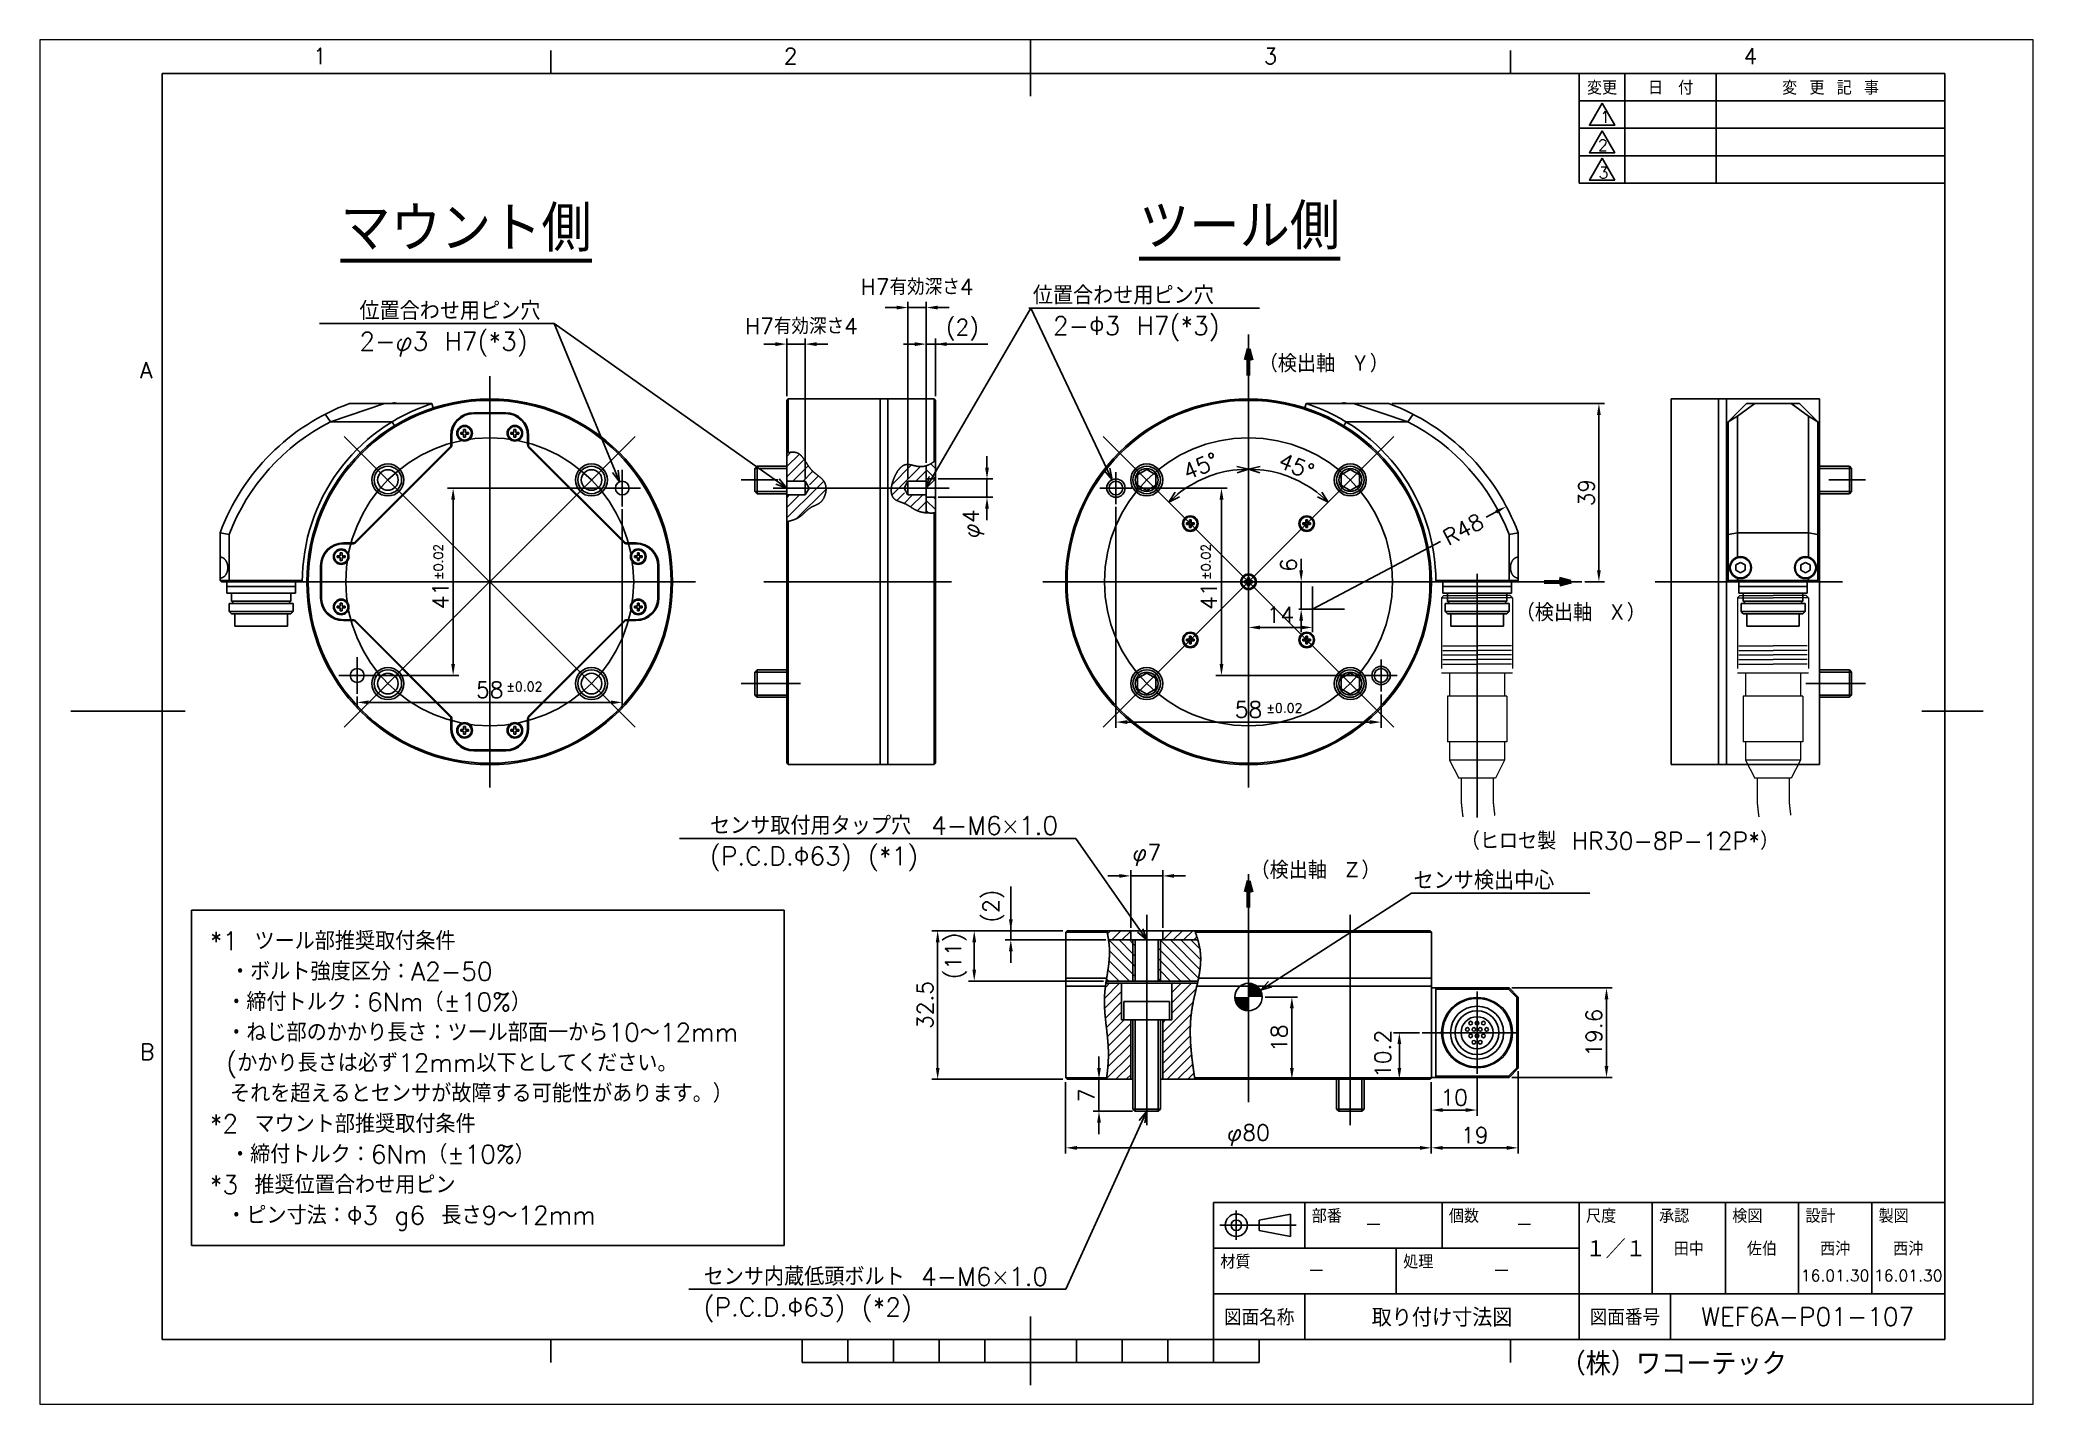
# Paper-space layout 'レイアウト1' of a CAD drawing. Extents: x 1.13 to 10.16, y 0.77 to 6.96.
# The model-space entities are those that its viewports show. They can reach past a viewport. Long polylines and large blocks are cut down to what shows.
import ezdxf
from ezdxf import colors
from ezdxf.entities.mleader import LeaderData, LeaderLine
from ezdxf.enums import TextEntityAlignment as Align
from ezdxf.math import Vec2, Vec3

# ---------------------------------------------------------------- set-up
doc = ezdxf.new("R2010")
doc.units = 0
doc.header["$MEASUREMENT"] = 0
doc.linetypes.add('CENTER2', pattern=[28.575, 19.05, -3.175, 3.175, -3.175])
doc.linetypes.add('HIDDEN2', pattern=[4.7625, 3.175, -1.5875])
doc.layers.get('0').update_dxf_attribs({"linetype": 'CONTINUOUS'})
doc.layers.get('DEFPOINTS').update_dxf_attribs({"linetype": 'CONTINUOUS'})
for name, color, linetype in [('かくれ線', 11, 'HIDDEN2'), ('テキスト', 4, 'CONTINUOUS'), ('ハッチング', 11, 'CONTINUOUS'), ('中心線', 1, 'CENTER2'), ('切断線', 5, 'CONTINUOUS'), ('図面枠', 7, 'CONTINUOUS'), ('外形線', 3, 'CONTINUOUS'), ('外形補助線', 11, 'CONTINUOUS'), ('寸法', 4, 'CONTINUOUS')]:
    doc.layers.add(name, color=color, linetype=linetype)
doc.styles.get("Standard").update_dxf_attribs({"font": 'txt.shx', "bigfont": 'extfont2.shx'})
doc.dimstyles.new('KIKAI2013', dxfattribs={"dimtxt": 3.5, "dimasz": 2.5, "dimexe": 1.25, "dimexo": 0.625, "dimgap": 1, "dimtad": 1, "dimdec": 4, "dimdsep": 46, "dimtxsty": 'Standard', "dimcen": 2.5, "dimclrd": 256, "dimclre": 256, "dimclrt": 256, "dimadec": 0, "dimazin": 0, "dimtfac": 1, "dimtdec": 4, "dimtmove": 2, "dimatfit": 3, "dimfxl": 0, "dimtolj": 1, "dimarcsym": 0})
doc.dimstyles.get("Standard").update_dxf_attribs({"dimtxt": 3.5, "dimasz": 2.5, "dimexe": 1.25, "dimexo": 0.625, "dimgap": 1, "dimtad": 1, "dimdec": 4, "dimdsep": 46, "dimtxsty": 'Standard', "dimcen": 0, "dimadec": 0, "dimazin": 0, "dimtfac": 0.6, "dimtdec": 4, "dimtmove": 2, "dimatfit": 3, "dimfxl": 0, "dimtolj": 1, "dimarcsym": 0})

psp = doc.layouts.new('レイアウト1')

msp = doc.modelspace()

# ---------------------------------------------------------------- texts
at = {"layer": 'テキスト'}
for s, p in [('（検出軸 Ｙ）', (259.89979, 221.62979)), ('（検出軸 Ｘ）', (316.12064, 167.13397)), ('（検出軸 Ｚ）', (258.09408, 110.77069))]:
    msp.add_text(s, height=3.8, dxfattribs=at).set_placement(p)
at = {"layer": 'テキスト', "lineweight": 60, "char_height": 10, "attachment_point": 1}
for s, insert in [('{\\Lマウント側}', (58.98269, 258.0404)), ('{\\Lツール側}', (233.70733, 258.51059))]:
    msp.add_mtext_dynamic_manual_height_columns(s, width=159.4245971, gutter_width=20, heights=[0], dxfattribs=dict(at, insert=insert))
at = {"layer": 'テキスト', "insert": (304.08695, 120.9805), "char_height": 3.8, "width": 78.1701554, "attachment_point": 1}
msp.add_mtext('（ヒロセ製 HR30-8P-12P*）', dxfattribs=at)
at = {"layer": 'テキスト', "insert": (30.45354, 99.20121), "char_height": 4, "attachment_point": 1}
msp.add_mtext_dynamic_manual_height_columns('*1 ツール部推奨取付条件\\P\u3000・ボルト強度区分：A2-50\\P ・締付トルク：6Nm（±10%）\\P ・ねじ部のかかり長さ：ツール部面一から10～12mm\\P (かかり長さは必ず12mm以下としてください。\\P\u3000それを超えるとセンサが故障する可能性があります。）\\P*2 マウント部推奨取付条件\\P\u3000・締付トルク：6Nm（±10%）\\P*3 推奨位置合わせ用ピン\\P ・ピン寸法：Φ3 g6 長さ9～12mm', width=169.0650029, gutter_width=20, heights=[0], dxfattribs=at)
at = {"layer": 'テキスト'}
for tag, text, height, p in [('－', '①', 3.5, (285, 35)), ('－', '１ヶ', 3.5, (318, 35)), ('１／１', '１／１', 4, (338, 30)), ('田中', '林', 3, (354, 30)), ('佐伯', '西沖', 3, (370, 30)), ('西沖', '西沖', 3, (386, 30)), ('西沖', '西沖', 3, (402, 30)), ('－', 'A5052P', 3.5, (272.5, 25)), ('－', '黒アルマイト', 3.5, (313, 25)), ('16.01.30', '00.00.00', 2.5, (386, 24)), ('16.01.30', '00.00.00', 2.5, (402, 24)), ('取り付け寸法図', '○○○○○○○○○○', 4, (300, 15)), ('WEF6A-P01-107', 'WEF3A-P1-001', 4, (380, 15))]:
    msp.add_attdef(tag, text=text, height=height, dxfattribs=at).set_placement(p, align=Align.MIDDLE)
msp.add_attdef('（株）ワコーテック', (325.93357, 2.18367), '（株）ワコーテック', height=5, dxfattribs=at)
at = {"layer": '図面枠'}
for s, height, p in [('1', 3.5, (52.98179, 289.05118)), ('2', 3.5, (155.98179, 289.05118)), ('3', 3.5, (260.98179, 289.05118)), ('4', 3.5, (365.98179, 289.05118)), ('1', 2.5, (334.60629, 276.21188)), ('2', 2.5, (334.12162, 270.03027)), ('3', 2.5, (334.24279, 264.03027)), ('A', 3.5, (15.1901, 220.35889)), ('B', 3.5, (15.1548, 71.18641))]:
    msp.add_text(s, height=height, dxfattribs=at).set_placement(p)
for s, height, p in [('変更', 3, (335, 284)), ('日\u3000付', 3, (350, 284)), ('変 更 記 事', 3, (385, 284)), ('図面名称', 3.5, (260, 15)), ('図面番号', 3.5, (340, 15))]:
    msp.add_text(s, height=height, dxfattribs=at).set_placement(p, align=Align.MIDDLE)
for s, p in [('部番', (271.5, 38.5)), ('個数', (301.5, 38.5)), ('尺度', (331.5, 38.5)), ('承認', (347.5, 38.5)), ('検図', (363.5, 38.5)), ('設計', (379.5, 38.5)), ('製図', (395.5, 38.5)), ('材質', (251.5, 28.5)), ('処理', (291.5, 28.5))]:
    msp.add_text(s, height=3, dxfattribs=at).set_placement(p, align=Align.TOP_LEFT)
at = {"layer": '寸法'}
for p in [(81.40304, 176.18905), (249.33146, 176.18905)]:
    msp.add_text('±0.02', height=2, rotation=90, dxfattribs=at).set_placement(p)
for p in [(95.29874, 151.8581), (261.55997, 147.16445)]:
    msp.add_text('±0.02', height=2, dxfattribs=at).set_placement(p)

# ---------------------------------------------------------------- blocks, each defined once
blk = doc.blocks.new('*X1')
at = {"color": 0}
for p, q in [((236.38, 105.06), (237.06, 105.74)), ((237.31, 103.74), (239.31, 105.74)), ((239.55, 103.74), (241.46, 105.65)), ((248.53, 103.74), (250.53, 105.74)), ((250.78, 103.74), (252.78, 105.74)), ((253.02, 103.74), (255.02, 105.74)), ((255.27, 103.74), (255.94, 104.42)), ((235.71, 90.92), (239.03, 94.24)), ((235.75, 88.72), (239.46, 92.42)), ((235.91, 93.36), (236.79, 94.24)), ((250.46, 89.95), (254.75, 94.24)), ((250.46, 92.2), (252.5, 94.24)), ((250.46, 87.7), (255.78, 93.03)), ((235.92, 86.64), (239.46, 90.18)), ((236.14, 84.61), (239.46, 87.93)), ((248.46, 83.46), (255.14, 90.14)), ((248.46, 81.21), (254.7, 87.46)), ((236.36, 82.59), (240.01, 86.24)), ((236.53, 80.51), (241.46, 85.44)), ((236.58, 78.32), (241.46, 83.2)), ((248.46, 85.7), (248.99, 86.24)), ((248.46, 78.97), (254.51, 85.03)), ((236.17, 73.42), (241.46, 78.7)), ((236.46, 75.95), (241.46, 80.95)), ((248.46, 76.72), (254.5, 82.77)), ((248.46, 74.48), (254.6, 80.62)), ((249.46, 73.24), (254.78, 78.56)), ((238.24, 73.24), (241.46, 76.46)), ((240.48, 73.24), (241.46, 74.21)), ((251.71, 73.24), (255.02, 76.56)), ((253.95, 73.24), (255.3, 74.59))]:
    blk.add_line(p, q, dxfattribs=at)
blk = doc.blocks.new('*D20')
at = {"layer": 'DEFPOINTS', "color": 0}
for p in [(217.66, 99.43), (189.66, 66.93), (217.66, 66.93)]:
    blk.add_point(p, dxfattribs=at)
at = {"layer": '寸法', "color": 0, "lineweight": -2}
for p, q in [((217.04, 99.43), (188.41, 99.43)), ((189.66, 96.93), (189.66, 69.43)), ((217.04, 66.93), (188.41, 66.93))]:
    blk.add_line(p, q, dxfattribs=at)
at = {"layer": '寸法', "color": 0}
for points in [[(189.25, 96.93), (190.08, 96.93), (189.66, 99.43)], [(189.25, 69.43), (190.08, 69.43), (189.66, 66.93)]]:
    blk.add_solid(points, dxfattribs=at)
at = {"layer": '寸法', "color": 0, "insert": (186.91, 83.18), "char_height": 3.5, "attachment_point": 5, "rotation": 90}
blk.add_mtext('\\A1;32.5', dxfattribs=at)
blk = doc.blocks.new('*U2')
at = {"layer": 'ハッチング', "color": 11, "linetype": 'Continuous'}
for p, q in [((267.23, 94.24), (267.23, 94.17)), ((267.9, 94.17), (267.23, 94.24)), ((267.23, 94.17), (267.23, 93.94)), ((267.23, 93.94), (267.23, 93.59)), ((267.23, 93.59), (267.23, 93.11)), ((267.23, 93.11), (267.23, 92.54)), ((267.23, 92.54), (267.23, 91.91)), ((267.23, 91.91), (267.23, 91.24)), ((267.9, 94.17), (268.53, 93.94)), ((268.53, 93.94), (269.1, 93.59)), ((269.1, 93.59), (269.58, 93.11)), ((269.58, 93.11), (269.93, 92.54)), ((269.93, 92.54), (270.16, 91.91)), ((270.16, 91.91), (270.23, 91.24)), ((264.23, 91.24), (264.31, 90.57)), ((264.31, 90.57), (264.53, 89.94)), ((264.53, 89.94), (264.89, 89.37)), ((264.89, 89.37), (265.36, 88.9)), ((265.36, 88.9), (265.93, 88.54)), ((265.93, 88.54), (266.56, 88.32)), ((267.23, 88.24), (266.56, 88.32)), ((267.23, 91.24), (267.23, 90.57)), ((267.23, 90.57), (267.23, 89.94)), ((267.23, 89.94), (267.23, 89.37)), ((267.23, 89.37), (267.23, 88.9)), ((267.23, 88.9), (267.23, 88.54)), ((267.23, 88.54), (267.23, 88.32)), ((267.23, 88.32), (267.23, 88.24))]:
    blk.add_line(p, q, dxfattribs=at)
for points in [[(267.23, 94.24), (267.23, 94.17), (267.9, 94.17)], [(267.23, 94.17), (267.23, 93.94), (268.53, 93.94)], [(267.23, 93.94), (267.23, 93.59), (269.1, 93.59)], [(267.23, 93.59), (267.23, 93.11), (269.58, 93.11)], [(267.23, 93.11), (267.23, 92.54), (269.93, 92.54)], [(267.23, 92.54), (267.23, 91.91), (270.16, 91.91)], [(267.23, 91.91), (267.23, 91.24), (270.23, 91.24)], [(264.23, 91.24), (264.31, 90.57), (267.23, 90.57)], [(264.31, 90.57), (264.53, 89.94), (267.23, 89.94)], [(264.53, 89.94), (264.89, 89.37), (267.23, 89.37)], [(264.89, 89.37), (265.36, 88.9), (267.23, 88.9)], [(265.36, 88.9), (265.93, 88.54), (267.23, 88.54)], [(265.93, 88.54), (266.56, 88.32), (267.23, 88.32)]]:
    blk.add_solid(points, dxfattribs=at)
at = {"layer": 'ハッチング', "color": 11, "linetype": 'Continuous', "extrusion": (0, 0, -1)}
for points in [[(-267.23, 94.17), (-267.9, 94.17), (-268.53, 93.94)], [(-267.23, 93.94), (-268.53, 93.94), (-269.1, 93.59)], [(-267.23, 93.59), (-269.1, 93.59), (-269.58, 93.11)], [(-267.23, 93.11), (-269.58, 93.11), (-269.93, 92.54)], [(-267.23, 92.54), (-269.93, 92.54), (-270.16, 91.91)], [(-267.23, 91.91), (-270.16, 91.91), (-270.23, 91.24)], [(-264.23, 91.24), (-267.23, 91.24), (-267.23, 90.57)], [(-264.31, 90.57), (-267.23, 90.57), (-267.23, 89.94)], [(-264.53, 89.94), (-267.23, 89.94), (-267.23, 89.37)], [(-264.89, 89.37), (-267.23, 89.37), (-267.23, 88.9)], [(-265.36, 88.9), (-267.23, 88.9), (-267.23, 88.54)], [(-265.93, 88.54), (-267.23, 88.54), (-267.23, 88.32)], [(-266.56, 88.32), (-267.23, 88.32), (-267.23, 88.24)]]:
    blk.add_solid(points, dxfattribs=at)
blk = doc.blocks.new('*D21')
at = {"layer": 'DEFPOINTS', "color": 0}
for p in [(260.66, 84.93), (257.66, 66.93), (267.15, 66.93)]:
    blk.add_point(p, dxfattribs=at)
at = {"layer": '寸法', "color": 0, "lineweight": -2}
for p, q in [((261.29, 84.93), (268.4, 84.93)), ((267.15, 82.43), (267.15, 69.43)), ((258.29, 66.93), (268.4, 66.93))]:
    blk.add_line(p, q, dxfattribs=at)
at = {"layer": '寸法', "color": 0}
for points in [[(266.73, 82.43), (267.57, 82.43), (267.15, 84.93)], [(266.73, 69.43), (267.57, 69.43), (267.15, 66.93)]]:
    blk.add_solid(points, dxfattribs=at)
at = {"layer": '寸法', "color": 0, "insert": (264.4, 75.93), "char_height": 3.5, "attachment_point": 5, "rotation": 90}
blk.add_mtext('\\A1;18', dxfattribs=at)
blk = doc.blocks.new('*D22')
at = {"layer": 'DEFPOINTS', "color": 0}
for p in [(217.66, 66.93), (224.95, 59.93), (232.89, 59.93)]:
    blk.add_point(p, dxfattribs=at)
at = {"layer": '寸法', "color": 0, "lineweight": -2}
for p, q in [((224.95, 69.43), (224.95, 71.93)), ((218.29, 66.93), (226.2, 66.93)), ((224.95, 66.93), (224.95, 59.93)), ((232.26, 59.93), (223.7, 59.93)), ((224.95, 57.43), (224.95, 54.93))]:
    blk.add_line(p, q, dxfattribs=at)
at = {"layer": '寸法', "color": 0}
for points in [[(224.54, 69.43), (225.37, 69.43), (224.95, 66.93)], [(224.54, 57.43), (225.37, 57.43), (224.95, 59.93)]]:
    blk.add_solid(points, dxfattribs=at)
at = {"layer": '寸法', "color": 0, "insert": (222.2, 63.43), "char_height": 3.5, "attachment_point": 5, "rotation": 90}
blk.add_mtext('\\A1;7', dxfattribs=at)
blk = doc.blocks.new('*D23')
at = {"layer": 'DEFPOINTS', "color": 0}
for p in [(228.66, 192.78), (286.66, 151.78), (286.66, 145.08)]:
    blk.add_point(p, dxfattribs=at)
at = {"layer": '寸法', "color": 0, "lineweight": -2}
for p, q in [((228.66, 192.15), (228.66, 143.83)), ((286.66, 151.15), (286.66, 143.83)), ((231.16, 145.08), (284.16, 145.08))]:
    blk.add_line(p, q, dxfattribs=at)
at = {"layer": '寸法', "color": 0}
for points in [[(231.16, 145.5), (231.16, 144.66), (228.66, 145.08)], [(284.16, 145.5), (284.16, 144.66), (286.66, 145.08)]]:
    blk.add_solid(points, dxfattribs=at)
at = {"layer": '寸法', "color": 0, "insert": (257.66, 147.83), "char_height": 3.5, "attachment_point": 5}
blk.add_mtext('\\A1;58', dxfattribs=at)
blk = doc.blocks.new('*D24')
at = {"layer": 'DEFPOINTS', "color": 0}
for p in [(232.16, 196.28), (251.75, 155.28), (283.16, 155.28)]:
    blk.add_point(p, dxfattribs=at)
at = {"layer": '寸法', "color": 0, "lineweight": -2}
for p, q in [((232.79, 196.28), (253, 196.28)), ((251.75, 193.78), (251.75, 157.78)), ((282.54, 155.28), (250.5, 155.28))]:
    blk.add_line(p, q, dxfattribs=at)
at = {"layer": '寸法', "color": 0}
for points in [[(251.34, 193.78), (252.17, 193.78), (251.75, 196.28)], [(251.34, 157.78), (252.17, 157.78), (251.75, 155.28)]]:
    blk.add_solid(points, dxfattribs=at)
at = {"layer": '寸法', "color": 0, "insert": (249, 172.63), "char_height": 3.5, "attachment_point": 5, "rotation": 90}
blk.add_mtext('\\A1;41', dxfattribs=at)
blk = doc.blocks.new('*D25')
at = {"layer": 'DEFPOINTS', "color": 0}
for p in [(205.66, 97.43), (217.66, 99.43), (227.04, 97.43)]:
    blk.add_point(p, dxfattribs=at)
at = {"layer": '寸法', "color": 0, "lineweight": -2}
for p, q in [((205.66, 101.93), (205.66, 104.43)), ((217.04, 99.43), (204.41, 99.43)), ((226.42, 97.43), (204.41, 97.43)), ((205.66, 99.43), (205.66, 97.43)), ((205.66, 94.93), (205.66, 92.43))]:
    blk.add_line(p, q, dxfattribs=at)
at = {"layer": '寸法', "color": 0}
for points in [[(205.25, 101.93), (206.08, 101.93), (205.66, 99.43)], [(205.25, 94.93), (206.08, 94.93), (205.66, 97.43)]]:
    blk.add_solid(points, dxfattribs=at)
at = {"layer": '寸法', "color": 0, "insert": (201.89, 104.82), "char_height": 3.5, "attachment_point": 5, "rotation": 90}
blk.add_mtext('\\A1;(2)', dxfattribs=at)
blk = doc.blocks.new('*D26')
at = {"layer": 'DEFPOINTS', "color": 0}
for p in [(217.66, 99.43), (197.66, 88.43), (226.54, 88.43)]:
    blk.add_point(p, dxfattribs=at)
at = {"layer": '寸法', "color": 0, "lineweight": -2}
for p, q in [((217.04, 99.43), (196.41, 99.43)), ((197.66, 96.93), (197.66, 90.93)), ((225.91, 88.43), (196.41, 88.43))]:
    blk.add_line(p, q, dxfattribs=at)
at = {"layer": '寸法', "color": 0}
for points in [[(197.25, 96.93), (198.08, 96.93), (197.66, 99.43)], [(197.25, 90.93), (198.08, 90.93), (197.66, 88.43)]]:
    blk.add_solid(points, dxfattribs=at)
at = {"layer": '寸法', "color": 0, "insert": (193.67, 93.93), "char_height": 3.5, "attachment_point": 5, "rotation": 90}
blk.add_mtext('\\A1;(11)', dxfattribs=at)
blk = doc.blocks.new('*D27')
at = {"layer": 'DEFPOINTS', "color": 0}
for p in [(238.89, 111.43), (231.89, 99.43), (238.89, 99.43)]:
    blk.add_point(p, dxfattribs=at)
at = {"layer": '寸法', "color": 0, "lineweight": -2}
for p, q in [((229.39, 111.43), (226.89, 111.43)), ((231.89, 100.05), (231.89, 112.68)), ((231.89, 111.43), (238.89, 111.43)), ((238.89, 100.05), (238.89, 112.68)), ((241.39, 111.43), (243.89, 111.43))]:
    blk.add_line(p, q, dxfattribs=at)
at = {"layer": '寸法', "color": 0}
for points in [[(229.39, 111.84), (229.39, 111.01), (231.89, 111.43)], [(241.39, 111.84), (241.39, 111.01), (238.89, 111.43)]]:
    blk.add_solid(points, dxfattribs=at)
at = {"layer": '寸法', "color": 0, "insert": (235.39, 115.93), "char_height": 3.5, "attachment_point": 5}
blk.add_mtext('\\A1;φ7', dxfattribs=at)
blk = doc.blocks.new('*X4')
at = {"color": 0}
for p, q in [((241.96, 98.46), (236.67, 103.74)), ((241.96, 96.21), (236.82, 101.35)), ((241.96, 100.7), (238.92, 103.74)), ((241.96, 102.95), (241.16, 103.74)), ((242.46, 102.45), (241.96, 102.95)), ((242.46, 100.2), (241.96, 100.7)), ((247.96, 101.44), (247.46, 101.94)), ((247.96, 103.68), (247.9, 103.74)), ((256.29, 95.36), (247.96, 103.68)), ((254.65, 94.74), (247.96, 101.44)), ((256.61, 97.28), (250.14, 103.74)), ((256.77, 99.36), (252.39, 103.74)), ((256.6, 101.78), (254.63, 103.74)), ((238.94, 94.74), (236.49, 97.19)), ((241.18, 94.74), (236.73, 99.19)), ((242.46, 97.96), (241.96, 98.46)), ((242.46, 95.71), (241.96, 96.21)), ((247.96, 99.19), (247.46, 99.69)), ((247.96, 96.95), (247.46, 97.45)), ((252.41, 94.74), (247.96, 99.19)), ((250.16, 94.74), (247.96, 96.95)), ((236.69, 94.74), (236.18, 95.25)), ((247.92, 94.74), (247.46, 95.2))]:
    blk.add_line(p, q, dxfattribs=at)
blk = doc.blocks.new('*D18')
at = {"layer": 'DEFPOINTS', "color": 0}
for p in [(217.66, 66.93), (297.66, 66.93), (297.66, 51.93)]:
    blk.add_point(p, dxfattribs=at)
at = {"layer": '寸法', "color": 0, "lineweight": -2}
for p, q in [((217.66, 66.3), (217.66, 50.68)), ((297.66, 66.3), (297.66, 50.68)), ((220.16, 51.93), (295.16, 51.93))]:
    blk.add_line(p, q, dxfattribs=at)
at = {"layer": '寸法', "color": 0}
for points in [[(220.16, 52.34), (220.16, 51.51), (217.66, 51.93)], [(295.16, 52.34), (295.16, 51.51), (297.66, 51.93)]]:
    blk.add_solid(points, dxfattribs=at)
at = {"layer": '寸法', "color": 0, "insert": (257.66, 54.68), "char_height": 3.5, "attachment_point": 5}
blk.add_mtext('\\A1;φ80', dxfattribs=at)
blk = doc.blocks.new('*D28')
at = {"layer": 'DEFPOINTS', "color": 0}
for p in [(120.66, 192.28), (62.66, 151.28), (120.66, 149.39)]:
    blk.add_point(p, dxfattribs=at)
at = {"layer": '寸法', "color": 0, "lineweight": -2}
for p, q in [((120.66, 191.65), (120.66, 148.14)), ((62.66, 150.65), (62.66, 148.14)), ((65.16, 149.39), (118.16, 149.39))]:
    blk.add_line(p, q, dxfattribs=at)
at = {"layer": '寸法', "color": 0}
for points in [[(65.16, 149.81), (65.16, 148.98), (62.66, 149.39)], [(118.16, 149.81), (118.16, 148.98), (120.66, 149.39)]]:
    blk.add_solid(points, dxfattribs=at)
at = {"layer": '寸法', "color": 0, "insert": (91.66, 152.14), "char_height": 3.5, "attachment_point": 5}
blk.add_mtext('\\A1;58', dxfattribs=at)
blk = doc.blocks.new('*D10')
at = {"layer": 'DEFPOINTS', "color": 0}
for p in [(83.66, 196.28), (116.66, 196.28), (66.66, 155.28)]:
    blk.add_point(p, dxfattribs=at)
at = {"layer": '寸法', "color": 0, "lineweight": -2}
for p, q in [((116.04, 196.28), (82.41, 196.28)), ((83.66, 157.78), (83.66, 193.78)), ((67.29, 155.28), (84.91, 155.28))]:
    blk.add_line(p, q, dxfattribs=at)
at = {"layer": '寸法', "color": 0}
for points in [[(83.24, 193.78), (84.07, 193.78), (83.66, 196.28)], [(83.24, 157.78), (84.07, 157.78), (83.66, 155.28)]]:
    blk.add_solid(points, dxfattribs=at)
at = {"layer": '寸法', "color": 0, "insert": (80.91, 172.76), "char_height": 3.5, "attachment_point": 5, "rotation": 90}
blk.add_mtext('\\A1;41', dxfattribs=at)
blk = doc.blocks.new('*D29')
at = {"layer": 'DEFPOINTS', "color": 0}
for p in [(189.16, 198.28), (200.45, 198.28), (189.16, 194.28)]:
    blk.add_point(p, dxfattribs=at)
at = {"layer": '寸法', "color": 0, "lineweight": -2}
for p, q in [((200.45, 200.78), (200.45, 203.28)), ((189.79, 198.28), (201.7, 198.28)), ((200.45, 194.28), (200.45, 198.28)), ((189.79, 194.28), (201.7, 194.28)), ((200.45, 191.78), (200.45, 189.28))]:
    blk.add_line(p, q, dxfattribs=at)
at = {"layer": '寸法', "color": 0}
for points in [[(200.04, 200.78), (200.87, 200.78), (200.45, 198.28)], [(200.04, 191.78), (200.87, 191.78), (200.45, 194.28)]]:
    blk.add_solid(points, dxfattribs=at)
at = {"layer": '寸法', "color": 0, "insert": (197.5, 188.48), "char_height": 3.5, "attachment_point": 5, "rotation": 90}
blk.add_mtext('\\A1;φ4', dxfattribs=at)
blk = doc.blocks.new('*D12')
at = {"layer": 'DEFPOINTS', "color": 0}
for p in [(160.66, 227.78), (156.66, 215.78), (160.66, 197.78)]:
    blk.add_point(p, dxfattribs=at)
at = {"layer": '寸法', "color": 0, "lineweight": -2}
for p, q in [((154.16, 227.78), (151.66, 227.78)), ((156.66, 216.4), (156.66, 229.03)), ((156.66, 227.78), (160.66, 227.78)), ((160.66, 198.4), (160.66, 229.03)), ((163.16, 227.78), (165.66, 227.78))]:
    blk.add_line(p, q, dxfattribs=at)
at = {"layer": '寸法', "color": 0}
for points in [[(154.16, 228.19), (154.16, 227.36), (156.66, 227.78)], [(163.16, 228.19), (163.16, 227.36), (160.66, 227.78)]]:
    blk.add_solid(points, dxfattribs=at)
at = {"layer": '寸法', "color": 0, "insert": (159.86, 231.69), "char_height": 3.5, "attachment_point": 5}
blk.add_mtext('\\A1;H7有効深さ4', dxfattribs=at)
blk = doc.blocks.new('*D14')
at = {"layer": 'DEFPOINTS', "color": 0}
for p in [(187.16, 227.78), (189.16, 215.78), (187.16, 201.17)]:
    blk.add_point(p, dxfattribs=at)
at = {"layer": '寸法', "color": 0, "lineweight": -2}
for p, q in [((184.66, 227.78), (182.16, 227.78)), ((187.16, 201.79), (187.16, 229.03)), ((189.16, 227.78), (187.16, 227.78)), ((189.16, 216.4), (189.16, 229.03)), ((191.66, 227.78), (194.16, 227.78))]:
    blk.add_line(p, q, dxfattribs=at)
at = {"layer": '寸法', "color": 0}
for points in [[(184.66, 228.19), (184.66, 227.36), (187.16, 227.78)], [(191.66, 228.19), (191.66, 227.36), (189.16, 227.78)]]:
    blk.add_solid(points, dxfattribs=at)
at = {"layer": '寸法', "color": 0, "insert": (195.08, 230.91), "char_height": 3.5, "attachment_point": 5}
blk.add_mtext('\\A1;(2)', dxfattribs=at)
blk = doc.blocks.new('*D13')
at = {"layer": 'DEFPOINTS', "color": 0}
for p in [(183.16, 235.78), (187.16, 201.17), (183.16, 197.78)]:
    blk.add_point(p, dxfattribs=at)
at = {"layer": '寸法', "color": 0, "lineweight": -2}
for p, q in [((180.66, 235.78), (178.16, 235.78)), ((183.16, 198.4), (183.16, 237.03)), ((187.16, 235.78), (183.16, 235.78)), ((187.16, 201.79), (187.16, 237.03)), ((189.66, 235.78), (192.16, 235.78))]:
    blk.add_line(p, q, dxfattribs=at)
at = {"layer": '寸法', "color": 0}
for points in [[(180.66, 236.19), (180.66, 235.36), (183.16, 235.78)], [(189.66, 236.19), (189.66, 235.36), (187.16, 235.78)]]:
    blk.add_solid(points, dxfattribs=at)
at = {"layer": '寸法', "color": 0, "insert": (185.16, 240.28), "char_height": 3.5, "attachment_point": 5}
blk.add_mtext('\\A1;H7有効深さ4', dxfattribs=at)
blk = doc.blocks.new('*X5')
at = {"color": 0}
for p, q in [((198.73, 216.79), (196.73, 218.79)), ((198.73, 219.04), (197.7, 220.07)), ((198.73, 210.06), (196.73, 212.06)), ((197.24, 209.3), (196.73, 209.81)), ((198.73, 212.3), (198.29, 212.74))]:
    blk.add_line(p, q, dxfattribs=at)
blk = doc.blocks.new('*X6')
at = {"color": 0}
for p, q in [((166.23, 221.69), (167.14, 222.59)), ((166.23, 219.44), (168.97, 222.18)), ((166.23, 217.2), (170.03, 220.99)), ((167.52, 216.24), (170.92, 219.64)), ((169.77, 216.24), (171.93, 218.41)), ((189.22, 215.49), (193.53, 219.8)), ((190.72, 214.74), (195.41, 219.43)), ((194.46, 216.24), (196.73, 218.51)), ((166.23, 208.22), (172.76, 214.74)), ((168.28, 208.02), (174.8, 214.54)), ((171.2, 215.43), (173.17, 217.4)), ((172.76, 214.74), (174.3, 216.29)), ((189.21, 213.23), (190.72, 214.74)), ((190.26, 212.04), (191.95, 213.73)), ((196.71, 216.24), (196.73, 216.26)), ((166.23, 210.46), (169.01, 213.24)), ((166.23, 212.71), (166.77, 213.24)), ((191.87, 211.4), (193.71, 213.24)), ((193.32, 210.61), (195.95, 213.24)), ((194.75, 209.79), (196.73, 211.77)), ((196.55, 209.35), (196.73, 209.53))]:
    blk.add_line(p, q, dxfattribs=at)
blk = doc.blocks.new('_OPEN30')
at = {"color": 0, "linetype": 'ByBlock'}
for p, q in [((-1, 0.27), (0, 0)), ((0, 0), (-1, -0.27)), ((0, 0), (-1, 0))]:
    blk.add_line(p, q, dxfattribs=at)
blk = doc.blocks.new('*D30')
at = {"layer": 'DEFPOINTS', "color": 0}
for p in [(257.66, 229.9), (225.84, 207.6), (251.29, 199.58), (289.48, 143.96), (257.66, 130.78)]:
    blk.add_point(p, dxfattribs=at)
at = {"layer": '寸法', "lineweight": -2}
blk.add_arc((257.66, 175.78), 24.64, 95.8155, 129.1845, dxfattribs=at)
at = {"layer": '寸法', "lineweight": -2, "xscale": 2.5, "yscale": 2.5, "zscale": 2.5}
for p, rotation in [((257.66, 200.42), 2.907738885062694), ((240.24, 193.2), 222.0922611149374)]:
    blk.add_blockref('_OPEN30', p, dxfattribs=dict(at, rotation=rotation))
at = {"layer": '寸法', "insert": (247.18, 201.08), "char_height": 3.5, "attachment_point": 5, "rotation": 22.5}
blk.add_mtext('\\A1;45°', dxfattribs=at)
blk = doc.blocks.new('*D31')
at = {"layer": 'DEFPOINTS', "color": 0}
for p in [(257.66, 229.9), (289.48, 207.6), (269.98, 197.12), (225.84, 143.96), (257.66, 130.78)]:
    blk.add_point(p, dxfattribs=at)
at = {"layer": '寸法', "lineweight": -2}
blk.add_arc((257.66, 175.78), 24.64, 50.8155, 84.1845, dxfattribs=at)
at = {"layer": '寸法', "lineweight": -2, "xscale": 2.5, "yscale": 2.5, "zscale": 2.5}
for p, rotation in [((257.66, 200.42), 177.0922611149374), ((275.09, 193.2), 317.9077388850622)]:
    blk.add_blockref('_OPEN30', p, dxfattribs=dict(at, rotation=rotation))
at = {"layer": '寸法', "insert": (268.15, 201.08), "char_height": 3.5, "attachment_point": 5, "rotation": 337.5}
blk.add_mtext('\\A1;45°', dxfattribs=at)
blk = doc.blocks.new('*D252')
at = {"layer": 'DEFPOINTS', "color": 0}
for p in [(288.37, 214.78), (334.32, 214.78), (330.62, 175.78)]:
    blk.add_point(p, dxfattribs=at)
at = {"layer": '寸法', "color": 0, "lineweight": -2}
for p, q in [((288.99, 214.78), (335.57, 214.78)), ((334.32, 178.28), (334.32, 212.28)), ((331.24, 175.78), (335.57, 175.78))]:
    blk.add_line(p, q, dxfattribs=at)
at = {"layer": '寸法', "color": 0}
for points in [[(333.9, 212.28), (334.73, 212.28), (334.32, 214.78)], [(333.9, 178.28), (334.73, 178.28), (334.32, 175.78)]]:
    blk.add_solid(points, dxfattribs=at)
at = {"layer": '寸法', "color": 0, "insert": (331.57, 195.28), "char_height": 3.5, "attachment_point": 5, "rotation": 90}
blk.add_mtext('\\A1;39', dxfattribs=at)
blk = doc.blocks.new('*D249')
at = {"layer": 'DEFPOINTS', "color": 0}
for p in [(314.07, 192.26), (271.66, 169.78)]:
    blk.add_point(p, dxfattribs=at)
at = {"layer": '寸法', "color": 0, "lineweight": -2}
for p, q in [((311.87, 191.08), (309.66, 189.91)), ((271.66, 169.78), (299.64, 184.61))]:
    blk.add_line(p, q, dxfattribs=at)
at = {"layer": '寸法', "color": 0}
blk.add_solid([(311.67, 191.45), (312.06, 190.72), (314.07, 192.26)], dxfattribs=at)
at = {"layer": '寸法', "color": 0, "insert": (304.65, 187.26), "char_height": 3.5, "attachment_point": 5, "rotation": 27.9244}
blk.add_mtext('\\A1;R48', dxfattribs=at)
blk = doc.blocks.new('*D250')
at = {"layer": 'DEFPOINTS', "color": 0}
for p in [(257.66, 165.79), (257.66, 164.78), (271.66, 164.78)]:
    blk.add_point(p, dxfattribs=at)
at = {"layer": '寸法', "color": 0, "lineweight": -2}
for p, q in [((257.66, 165.4), (257.66, 167.04)), ((269.16, 165.79), (260.16, 165.79)), ((271.66, 165.4), (271.66, 167.04))]:
    blk.add_line(p, q, dxfattribs=at)
at = {"layer": '寸法', "color": 0}
for points in [[(260.16, 166.2), (260.16, 165.37), (257.66, 165.79)], [(269.16, 166.2), (269.16, 165.37), (271.66, 165.79)]]:
    blk.add_solid(points, dxfattribs=at)
at = {"layer": '寸法', "color": 0, "insert": (264.66, 168.54), "char_height": 3.5, "attachment_point": 5}
blk.add_mtext('\\A1;14', dxfattribs=at)
blk = doc.blocks.new('*D251')
at = {"layer": 'DEFPOINTS', "color": 0}
for p in [(268.66, 175.78), (269.19, 175.78), (268.66, 169.78)]:
    blk.add_point(p, dxfattribs=at)
at = {"layer": '寸法', "color": 0, "lineweight": -2}
for p, q in [((269.19, 178.28), (269.19, 180.78)), ((269.19, 169.78), (269.19, 175.78)), ((269.29, 175.78), (270.44, 175.78)), ((269.19, 167.28), (269.19, 164.78)), ((269.29, 169.78), (270.44, 169.78))]:
    blk.add_line(p, q, dxfattribs=at)
at = {"layer": '寸法', "color": 0}
for points in [[(268.77, 178.28), (269.6, 178.28), (269.19, 175.78)], [(268.77, 167.28), (269.6, 167.28), (269.19, 169.78)]]:
    blk.add_solid(points, dxfattribs=at)
at = {"layer": '寸法', "color": 0, "insert": (266.44, 179.46), "char_height": 3.5, "attachment_point": 5, "rotation": 90}
blk.add_mtext('\\A1;6', dxfattribs=at)
blk = doc.blocks.new('*D253')
at = {"layer": 'DEFPOINTS', "color": 0}
for p in [(297.66, 66.93), (316.66, 69.33), (316.66, 51.93)]:
    blk.add_point(p, dxfattribs=at)
at = {"layer": '寸法', "color": 0, "lineweight": -2}
for p, q in [((297.66, 66.3), (297.66, 50.68)), ((316.66, 68.7), (316.66, 50.68)), ((300.16, 51.93), (314.16, 51.93))]:
    blk.add_line(p, q, dxfattribs=at)
at = {"layer": '寸法', "color": 0}
for points in [[(300.16, 52.34), (300.16, 51.51), (297.66, 51.93)], [(314.16, 52.34), (314.16, 51.51), (316.66, 51.93)]]:
    blk.add_solid(points, dxfattribs=at)
at = {"layer": '寸法', "color": 0, "insert": (307.16, 54.68), "char_height": 3.5, "attachment_point": 5}
blk.add_mtext('\\A1;19', dxfattribs=at)
blk = doc.blocks.new('*D254')
at = {"layer": 'DEFPOINTS', "color": 0}
for p in [(297.66, 66.93), (307.66, 68.13), (297.66, 60.2)]:
    blk.add_point(p, dxfattribs=at)
at = {"layer": '寸法', "color": 0, "lineweight": -2}
for p, q in [((297.66, 66.3), (297.66, 58.95)), ((307.66, 67.5), (307.66, 58.95)), ((305.16, 60.2), (300.16, 60.2))]:
    blk.add_line(p, q, dxfattribs=at)
at = {"layer": '寸法', "color": 0}
for points in [[(300.16, 60.62), (300.16, 59.78), (297.66, 60.2)], [(305.16, 60.62), (305.16, 59.78), (307.66, 60.2)]]:
    blk.add_solid(points, dxfattribs=at)
at = {"layer": '寸法', "color": 0, "insert": (302.66, 62.95), "char_height": 3.5, "attachment_point": 5}
blk.add_mtext('\\A1;10', dxfattribs=at)
blk = doc.blocks.new('*D255')
at = {"layer": 'DEFPOINTS', "color": 0}
for p in [(295.66, 77.13), (279.94, 66.93), (290.66, 66.93)]:
    blk.add_point(p, dxfattribs=at)
at = {"layer": '寸法', "color": 0, "lineweight": -2}
for p, q in [((295.04, 77.13), (289.41, 77.13)), ((290.66, 74.63), (290.66, 69.43)), ((280.56, 66.93), (291.91, 66.93))]:
    blk.add_line(p, q, dxfattribs=at)
at = {"layer": '寸法', "color": 0}
for points in [[(290.25, 74.63), (291.08, 74.63), (290.66, 77.13)], [(290.25, 69.43), (291.08, 69.43), (290.66, 66.93)]]:
    blk.add_solid(points, dxfattribs=at)
at = {"layer": '寸法', "color": 0, "insert": (287.05, 72.49), "char_height": 3.5, "attachment_point": 5, "rotation": 90}
blk.add_mtext('\\A1;10.2', dxfattribs=at)
blk = doc.blocks.new('*D256')
at = {"layer": 'DEFPOINTS', "color": 0}
for p in [(314.66, 86.93), (335.98, 86.93), (314.66, 67.33)]:
    blk.add_point(p, dxfattribs=at)
at = {"layer": '寸法', "color": 0, "lineweight": -2}
for p, q in [((315.29, 86.93), (337.23, 86.93)), ((335.98, 69.83), (335.98, 84.43)), ((315.29, 67.33), (337.23, 67.33))]:
    blk.add_line(p, q, dxfattribs=at)
at = {"layer": '寸法', "color": 0}
for points in [[(335.57, 84.43), (336.4, 84.43), (335.98, 86.93)], [(335.57, 69.83), (336.4, 69.83), (335.98, 67.33)]]:
    blk.add_solid(points, dxfattribs=at)
at = {"layer": '寸法', "color": 0, "insert": (333.23, 77.13), "char_height": 3.5, "attachment_point": 5, "rotation": 90}
blk.add_mtext('\\A1;19.6', dxfattribs=at)

# ---------------------------------------------------------------- dimensions: what is measured, and where the dimension line sits
at = {"layer": '寸法'}
for base, p1, p2, text, picture, middle in [((183.16347, 235.77632), (187.16347, 201.16913), (183.16347, 197.77632), 'H7有効深さ<>', '*D13', (185.16347, 240.27632)), ((238.88961, 111.42711), (231.88961, 99.42711), (238.88961, 99.42711), 'φ<>', '*D27', (235.38961, 115.92711)), ((297.66347, 51.92711), (217.66347, 66.92711), (297.66347, 66.92711), 'φ<>', '*D18', (257.66347, 54.67711))]:
    dim = msp.add_linear_dim(base=base, p1=p1, p2=p2, text=text, dimstyle='Standard', dxfattribs=at)
    dim.commit()
    dim.dimension.update_dxf_attribs({"geometry": picture, "text_midpoint": middle})
for base, p1, p2, text, picture, middle in [((160.66347, 227.77632), (156.66347, 215.77632), (160.66347, 197.77632), 'H7有効深さ<>', '*D12', (159.86239, 231.68894)), ((187.16347, 227.77632), (189.16347, 215.77632), (187.16347, 201.16913), '(<>)', '*D14', (195.07965, 230.91132))]:
    dim = msp.add_linear_dim(base=base, p1=p1, p2=p2, text=text, dimstyle='Standard', dxfattribs=at)
    dim.commit()
    dim.dimension.update_dxf_attribs({"geometry": picture, "text_midpoint": middle, "dimtype": 160})
for base, line1, line2, picture, middle in [((251.28584, 199.57799), ((257.66347, 130.77632), (257.66347, 229.89906)), ((289.48328, 143.95651), (225.84367, 207.59612)), '*D30', (247.18128, 201.08258)), ((269.98413, 197.11631), ((289.48328, 207.59612), (225.84367, 143.95651)), ((257.66347, 130.77632), (257.66347, 229.89906)), '*D31', (268.14567, 201.08258))]:
    dim = msp.add_angular_dim_2l(base=base, line1=line1, line2=line2, dimstyle='KIKAI2013', override={"dimblk": 'OPEN30', "dimtmove": 0, "dimldrblk": 'OPEN30', "dimtzin": 0}, dxfattribs=at)
    dim.commit()
    dim.dimension.update_dxf_attribs({"geometry": picture, "text_midpoint": middle})
for base, p1, p2, angle, picture, middle in [((334.31672, 214.77632), (330.61638, 175.77632), (288.36677, 214.77632), 90, '*D252', (331.56672, 195.27632)), ((189.66347, 66.92711), (217.66347, 99.42711), (217.66347, 66.92711), 270, '*D20', (186.91347, 83.17711)), ((267.15069, 66.92711), (260.66347, 84.92711), (257.66347, 66.92711), 270, '*D21', (264.40069, 75.92711)), ((335.98459, 86.92711), (314.66347, 67.32711), (314.66347, 86.92711), 90, '*D256', (333.23459, 77.12711)), ((224.95364, 59.92711), (217.66347, 66.92711), (232.88961, 59.92711), 270, '*D22', (222.20364, 63.42711))]:
    dim = msp.add_linear_dim(base=base, p1=p1, p2=p2, angle=angle, dimstyle='Standard', dxfattribs=at)
    dim.commit()
    dim.dimension.update_dxf_attribs({"geometry": picture, "text_midpoint": middle})
for base, p1, p2, text, picture, middle in [((200.4544, 198.27632), (189.16347, 194.27632), (189.16347, 198.27632), 'φ<>', '*D29', (197.49767, 188.48153)), ((205.66347, 97.42711), (217.66347, 99.42711), (227.04118, 97.42711), '(<>)', '*D25', (201.8869, 104.82388)), ((197.66347, 88.42711), (217.66347, 99.42711), (226.53589, 88.42711), '(<>)', '*D26', (193.67457, 93.92711))]:
    dim = msp.add_linear_dim(base=base, p1=p1, p2=p2, angle=90, text=text, dimstyle='Standard', dxfattribs=at)
    dim.commit()
    dim.dimension.update_dxf_attribs({"geometry": picture, "text_midpoint": middle, "dimtype": 160})
for base, p1, p2, picture, middle in [((83.65519, 196.27632), (66.66347, 155.27632), (116.66347, 196.27632), '*D10', (80.90519, 172.76486)), ((251.75334, 155.27632), (232.16347, 196.27632), (283.16347, 155.27632), '*D24', (249.00334, 172.62825))]:
    dim = msp.add_linear_dim(base=base, p1=p1, p2=p2, angle=90, dimstyle='Standard', dxfattribs=at)
    dim.commit()
    dim.dimension.update_dxf_attribs({"geometry": picture, "text_midpoint": middle, "dimtype": 160})
for base, p1, p2, picture, middle in [((120.66347, 149.39317), (62.66347, 151.27632), (120.66347, 192.27632), '*D28', (91.66347, 152.14317)), ((286.66347, 145.07863), (228.66347, 192.77632), (286.66347, 151.77632), '*D23', (257.66347, 147.82863)), ((257.66347, 165.78648), (271.66347, 164.77632), (257.66347, 164.77632), '*D250', (264.66347, 168.53648)), ((316.66347, 51.92711), (297.66347, 66.92711), (316.66347, 69.32711), '*D253', (307.16347, 54.67711)), ((297.66347, 60.19924), (307.66347, 68.12711), (297.66347, 66.92711), '*D254', (302.66347, 62.94924))]:
    dim = msp.add_linear_dim(base=base, p1=p1, p2=p2, dimstyle='Standard', dxfattribs=at)
    dim.commit()
    dim.dimension.update_dxf_attribs({"geometry": picture, "text_midpoint": middle})
dim = msp.add_radius_dim(center=(271.66347, 169.77632), mpoint=(314.07465, 192.25502), dimstyle='Standard', dxfattribs=at)
dim.commit()
dim.dimension.update_dxf_attribs({"geometry": '*D249', "text_midpoint": (304.64995, 187.25975), "dimtype": 164})
for base, p1, p2, picture, middle in [((269.18588, 175.77632), (268.66347, 169.77632), (268.66347, 175.77632), '*D251', (266.43588, 179.46462)), ((290.66347, 66.92711), (295.66347, 77.12711), (279.93734, 66.92711), '*D255', (287.04583, 72.49309))]:
    dim = msp.add_linear_dim(base=base, p1=p1, p2=p2, angle=90, dimstyle='Standard', override={"dimtmove": 2}, dxfattribs=at)
    dim.commit()
    dim.dimension.update_dxf_attribs({"geometry": picture, "text_midpoint": middle, "dimtype": 160})

# ---------------------------------------------------------------- linework, layer by layer
at = {"layer": 'かくれ線', "lineweight": 5}
for p, q in [((299.91347, 172.28563), (300.41347, 172.78563)), ((299.91347, 172.28563), (307.66347, 172.28563)), ((299.91347, 172.28563), (299.91347, 156.78563)), ((300.41347, 172.78563), (307.66347, 172.78563)), ((314.91347, 172.78563), (307.66347, 172.78563)), ((315.41347, 172.28563), (307.66347, 172.28563)), ((315.41347, 172.28563), (314.91347, 172.78563)), ((315.41347, 172.28563), (315.41347, 156.78563)), ((364.65837, 172.28563), (365.15837, 172.78563)), ((364.65837, 172.28563), (372.40837, 172.28563)), ((364.65837, 172.28563), (364.65837, 156.78563)), ((365.15837, 172.78563), (372.40837, 172.78563)), ((379.65837, 172.78563), (372.40837, 172.78563)), ((380.15837, 172.28563), (372.40837, 172.28563)), ((380.15837, 172.28563), (379.65837, 172.78563)), ((380.15837, 172.28563), (380.15837, 156.78563)), ((300.16347, 161.77632), (307.66347, 161.77632)), ((315.16347, 161.77632), (307.66347, 161.77632)), ((364.90837, 161.77632), (372.40837, 161.77632)), ((379.90837, 161.77632), (372.40837, 161.77632)), ((300.16347, 160.77632), (307.66347, 160.77632)), ((300.16347, 159.77632), (307.66347, 159.77632)), ((300.16347, 158.77632), (307.66347, 158.77632)), ((300.16347, 157.77632), (307.66347, 157.77632)), ((315.16347, 160.77632), (307.66347, 160.77632)), ((315.16347, 159.77632), (307.66347, 159.77632)), ((315.16347, 158.77632), (307.66347, 158.77632)), ((315.16347, 157.77632), (307.66347, 157.77632)), ((364.90837, 160.77632), (372.40837, 160.77632)), ((364.90837, 159.77632), (372.40837, 159.77632)), ((364.90837, 158.77632), (372.40837, 158.77632)), ((364.90837, 157.77632), (372.40837, 157.77632)), ((379.90837, 160.77632), (372.40837, 160.77632)), ((379.90837, 159.77632), (372.40837, 159.77632)), ((379.90837, 158.77632), (372.40837, 158.77632)), ((379.90837, 157.77632), (372.40837, 157.77632)), ((315.41347, 155.77632), (299.91347, 155.77632)), ((301.66347, 155.77632), (301.66347, 150.77632)), ((313.66347, 155.77632), (313.66347, 150.77632)), ((380.15837, 155.77632), (364.65837, 155.77632)), ((366.40837, 155.77632), (366.40837, 150.77632)), ((378.40837, 155.77632), (378.40837, 150.77632)), ((314.16347, 150.77632), (301.16347, 150.77632)), ((301.16347, 150.77632), (301.16347, 140.77632)), ((314.16347, 150.77632), (314.16347, 140.77632)), ((378.90837, 150.77632), (365.90837, 150.77632)), ((365.90837, 150.77632), (365.90837, 140.77632)), ((378.90837, 150.77632), (378.90837, 140.77632)), ((314.16347, 140.77632), (301.16347, 140.77632)), ((301.66347, 140.77632), (301.66347, 136.77632)), ((313.66347, 140.77632), (313.66347, 136.77632)), ((378.90837, 140.77632), (365.90837, 140.77632)), ((366.40837, 140.77632), (366.40837, 136.77632)), ((378.40837, 140.77632), (378.40837, 136.77632)), ((313.66347, 136.77632), (301.66347, 136.77632)), ((301.66347, 136.77632), (303.66347, 132.77632)), ((313.66347, 136.77632), (311.66347, 132.77632)), ((378.40837, 136.77632), (366.40837, 136.77632)), ((366.40837, 136.77632), (368.40837, 132.77632)), ((378.40837, 136.77632), (376.40837, 132.77632)), ((311.66347, 132.77632), (303.66347, 132.77632)), ((304.16347, 132.77632), (304.16347, 127.77632)), ((311.16347, 132.77632), (311.16347, 127.77632)), ((376.40837, 132.77632), (368.40837, 132.77632)), ((368.90837, 132.77632), (368.90837, 127.77632)), ((375.90837, 132.77632), (375.90837, 127.77632))]:
    msp.add_line(p, q, dxfattribs=at)
for points in [[(304.16332, 127.77658, 0), (304.16632, 127.74958, 0), (304.16932, 127.72258, 0), (304.17132, 127.69558, 0), (304.17432, 127.66958, 0), (304.17732, 127.64258, 0), (304.18032, 127.61558, 0), (304.18232, 127.58858, 0), (304.18532, 127.56258, 0), (304.18832, 127.53558, 0), (304.19132, 127.50858, 0), (304.19332, 127.48158, 0), (304.19632, 127.45558, 0), (304.19932, 127.42858, 0), (304.20232, 127.40158, 0), (304.20432, 127.37458, 0), (304.20732, 127.34858, 0), (304.21032, 127.32158, 0), (304.21332, 127.29458, 0), (304.21532, 127.26758, 0), (304.21832, 127.24158, 0), (304.22132, 127.21458, 0), (304.22432, 127.18758, 0), (304.22632, 127.16058, 0), (304.22932, 127.13358, 0), (304.23232, 127.10758, 0), (304.23532, 127.08058, 0), (304.23732, 127.05358, 0), (304.24032, 127.02658, 0), (304.24332, 127.00058, 0), (304.24632, 126.97358, 0), (304.24932, 126.94658, 0), (304.25132, 126.91958, 0), (304.25432, 126.89358, 0), (304.25732, 126.86658, 0), (304.26032, 126.83958, 0), (304.26332, 126.81258, 0), (304.26532, 126.78658, 0), (304.26832, 126.75958, 0), (304.27132, 126.73258, 0), (304.27432, 126.70558, 0), (304.27732, 126.67958, 0), (304.27932, 126.65258, 0), (304.28232, 126.62558, 0), (304.28532, 126.59858, 0), (304.28832, 126.57258, 0), (304.29132, 126.54558, 0), (304.29432, 126.51858, 0), (304.29632, 126.49158, 0), (304.29932, 126.46458, 0), (304.30232, 126.43858, 0), (304.30532, 126.41158, 0), (304.30832, 126.38458, 0), (304.31132, 126.35758, 0), (304.31432, 126.33158, 0), (304.31732, 126.30458, 0), (304.31932, 126.27758, 0), (304.32232, 126.25058, 0), (304.32532, 126.22458, 0), (304.32832, 126.19758, 0), (304.33132, 126.17058, 0), (304.33432, 126.14358, 0), (304.33732, 126.11758, 0), (304.34032, 126.09058, 0), (304.34332, 126.06358, 0), (304.34632, 126.03658, 0), (304.34932, 126.01058, 0), (304.35232, 125.98358, 0), (304.35432, 125.95658, 0), (304.35732, 125.92958, 0), (304.36032, 125.90358, 0), (304.36332, 125.87658, 0), (304.36632, 125.84958, 0), (304.36932, 125.82258, 0), (304.37232, 125.79658, 0), (304.37532, 125.76958, 0), (304.37832, 125.74258, 0), (304.38132, 125.71558, 0), (304.38432, 125.68858, 0), (304.38732, 125.66258, 0), (304.39032, 125.63558, 0), (304.39432, 125.60858, 0), (304.39732, 125.58158, 0), (304.40032, 125.55558, 0), (304.40332, 125.52858, 0), (304.40632, 125.50158, 0), (304.40932, 125.47458, 0), (304.41232, 125.44858, 0), (304.41532, 125.42158, 0), (304.41832, 125.39458, 0), (304.42132, 125.36758, 0), (304.42432, 125.34158, 0), (304.42832, 125.31458, 0), (304.43132, 125.28758, 0), (304.43432, 125.26058, 0), (304.43732, 125.23458, 0), (304.44032, 125.20758, 0), (304.44332, 125.18058, 0), (304.44732, 125.15358, 0), (304.45032, 125.12758, 0), (304.45332, 125.10058, 0), (304.45632, 125.07358, 0), (304.45932, 125.04658, 0), (304.46332, 125.02058, 0), (304.46632, 124.99358, 0), (304.46932, 124.96658, 0), (304.47232, 124.93958, 0), (304.47632, 124.91258, 0), (304.47932, 124.88658, 0), (304.48232, 124.85958, 0), (304.48632, 124.83258, 0), (304.48932, 124.80558, 0), (304.49232, 124.77958, 0), (304.49632, 124.75258, 0), (304.49932, 124.72558, 0), (304.50232, 124.69858, 0), (304.50632, 124.67258, 0), (304.50932, 124.64558, 0), (304.51232, 124.61858, 0), (304.51632, 124.59158, 0), (304.51932, 124.56558, 0), (304.52332, 124.53858, 0), (304.52632, 124.51158, 0), (304.52932, 124.48458, 0), (304.53332, 124.45858, 0), (304.53632, 124.43158, 0), (304.54032, 124.40458, 0), (304.54332, 124.37758, 0)], [(311.16332, 127.77658, 0), (311.16632, 127.75258, 0), (311.16832, 127.72758, 0), (311.17132, 127.70358, 0), (311.17432, 127.67958, 0), (311.17632, 127.65558, 0), (311.17932, 127.63158, 0), (311.18232, 127.60658, 0), (311.18432, 127.58258, 0), (311.18732, 127.55858, 0), (311.18932, 127.53458, 0), (311.19232, 127.51058, 0), (311.19532, 127.48558, 0), (311.19732, 127.46158, 0), (311.20032, 127.43758, 0), (311.20332, 127.41358, 0), (311.20532, 127.38958, 0), (311.20832, 127.36458, 0), (311.21132, 127.34058, 0), (311.21332, 127.31658, 0), (311.21632, 127.29258, 0), (311.21932, 127.26858, 0), (311.22132, 127.24358, 0), (311.22432, 127.21958, 0), (311.22632, 127.19558, 0), (311.22932, 127.17158, 0), (311.23232, 127.14758, 0), (311.23432, 127.12258, 0), (311.23732, 127.09858, 0), (311.24032, 127.07458, 0), (311.24232, 127.05058, 0), (311.24532, 127.02558, 0), (311.24832, 127.00158, 0), (311.25032, 126.97758, 0), (311.25332, 126.95358, 0), (311.25632, 126.92958, 0), (311.25832, 126.90458, 0), (311.26132, 126.88058, 0), (311.26432, 126.85658, 0), (311.26632, 126.83258, 0), (311.26932, 126.80858, 0), (311.27232, 126.78358, 0), (311.27432, 126.75958, 0), (311.27732, 126.73558, 0), (311.28032, 126.71158, 0), (311.28332, 126.68758, 0), (311.28532, 126.66258, 0), (311.28832, 126.63858, 0), (311.29132, 126.61458, 0), (311.29332, 126.59058, 0), (311.29632, 126.56658, 0), (311.29932, 126.54158, 0), (311.30132, 126.51758, 0), (311.30432, 126.49358, 0), (311.30732, 126.46958, 0), (311.31032, 126.44558, 0), (311.31232, 126.42058, 0), (311.31532, 126.39658, 0), (311.31832, 126.37258, 0), (311.32132, 126.34858, 0), (311.32332, 126.32458, 0), (311.32632, 126.29958, 0), (311.32932, 126.27558, 0), (311.33232, 126.25158, 0), (311.33432, 126.22758, 0), (311.33732, 126.20358, 0), (311.34032, 126.17858, 0), (311.34332, 126.15458, 0), (311.34532, 126.13058, 0), (311.34832, 126.10658, 0), (311.35132, 126.08258, 0), (311.35432, 126.05758, 0), (311.35732, 126.03358, 0), (311.35932, 126.00958, 0), (311.36232, 125.98558, 0), (311.36532, 125.96158, 0), (311.36832, 125.93758, 0), (311.37132, 125.91258, 0), (311.37332, 125.88858, 0), (311.37632, 125.86458, 0), (311.37932, 125.84058, 0), (311.38232, 125.81658, 0), (311.38532, 125.79158, 0), (311.38832, 125.76758, 0), (311.39032, 125.74358, 0), (311.39332, 125.71958, 0), (311.39632, 125.69558, 0), (311.39932, 125.67058, 0), (311.40232, 125.64658, 0), (311.40532, 125.62258, 0), (311.40832, 125.59858, 0), (311.41032, 125.57458, 0), (311.41332, 125.54958, 0), (311.41632, 125.52558, 0), (311.41932, 125.50158, 0), (311.42232, 125.47758, 0), (311.42532, 125.45358, 0), (311.42832, 125.42858, 0), (311.43132, 125.40458, 0), (311.43432, 125.38058, 0), (311.43732, 125.35658, 0), (311.44032, 125.33258, 0), (311.44332, 125.30758, 0), (311.44632, 125.28358, 0), (311.44932, 125.25958, 0), (311.45232, 125.23558, 0), (311.45432, 125.21158, 0), (311.45732, 125.18658, 0), (311.46032, 125.16258, 0), (311.46332, 125.13858, 0), (311.46632, 125.11458, 0), (311.46932, 125.09058, 0), (311.47332, 125.06558, 0), (311.47632, 125.04158, 0), (311.47932, 125.01758, 0), (311.48232, 124.99358, 0), (311.48532, 124.96958, 0), (311.48832, 124.94458, 0), (311.49132, 124.92058, 0), (311.49432, 124.89658, 0), (311.49732, 124.87258, 0), (311.50032, 124.84858, 0), (311.50332, 124.82358, 0), (311.50632, 124.79958, 0), (311.50932, 124.77558, 0), (311.51232, 124.75158, 0), (311.51632, 124.72758, 0), (311.51932, 124.70258, 0)], [(368.90884, 127.77658, 0), (368.91084, 127.74958, 0), (368.91384, 127.72258, 0), (368.91684, 127.69558, 0), (368.91884, 127.66958, 0), (368.92184, 127.64258, 0), (368.92484, 127.61558, 0), (368.92784, 127.58858, 0), (368.92984, 127.56258, 0), (368.93284, 127.53558, 0), (368.93584, 127.50858, 0), (368.93884, 127.48158, 0), (368.94084, 127.45558, 0), (368.94384, 127.42858, 0), (368.94684, 127.40158, 0), (368.94984, 127.37458, 0), (368.95184, 127.34858, 0), (368.95484, 127.32158, 0), (368.95784, 127.29458, 0), (368.96084, 127.26758, 0), (368.96284, 127.24158, 0), (368.96584, 127.21458, 0), (368.96884, 127.18758, 0), (368.97184, 127.16058, 0), (368.97484, 127.13358, 0), (368.97684, 127.10758, 0), (368.97984, 127.08058, 0), (368.98284, 127.05358, 0), (368.98584, 127.02658, 0), (368.98784, 127.00058, 0), (368.99084, 126.97358, 0), (368.99384, 126.94658, 0), (368.99684, 126.91958, 0), (368.99984, 126.89358, 0), (369.00184, 126.86658, 0), (369.00484, 126.83958, 0), (369.00784, 126.81258, 0), (369.01084, 126.78658, 0), (369.01384, 126.75958, 0), (369.01584, 126.73258, 0), (369.01884, 126.70558, 0), (369.02184, 126.67958, 0), (369.02484, 126.65258, 0), (369.02784, 126.62558, 0), (369.02984, 126.59858, 0), (369.03284, 126.57258, 0), (369.03584, 126.54558, 0), (369.03884, 126.51858, 0), (369.04184, 126.49158, 0), (369.04484, 126.46458, 0), (369.04784, 126.43858, 0), (369.04984, 126.41158, 0), (369.05284, 126.38458, 0), (369.05584, 126.35758, 0), (369.05884, 126.33158, 0), (369.06184, 126.30458, 0), (369.06484, 126.27758, 0), (369.06784, 126.25058, 0), (369.07084, 126.22458, 0), (369.07284, 126.19758, 0), (369.07584, 126.17058, 0), (369.07884, 126.14358, 0), (369.08184, 126.11758, 0), (369.08484, 126.09058, 0), (369.08784, 126.06358, 0), (369.09084, 126.03658, 0), (369.09384, 126.01058, 0), (369.09684, 125.98358, 0), (369.09984, 125.95658, 0), (369.10284, 125.92958, 0), (369.10584, 125.90358, 0), (369.10884, 125.87658, 0), (369.11184, 125.84958, 0), (369.11484, 125.82258, 0), (369.11784, 125.79658, 0), (369.12084, 125.76958, 0), (369.12384, 125.74258, 0), (369.12684, 125.71558, 0), (369.12984, 125.68858, 0), (369.13284, 125.66258, 0), (369.13584, 125.63558, 0), (369.13884, 125.60858, 0), (369.14184, 125.58158, 0), (369.14484, 125.55558, 0), (369.14784, 125.52858, 0), (369.15084, 125.50158, 0), (369.15384, 125.47458, 0), (369.15684, 125.44858, 0), (369.15984, 125.42158, 0), (369.16384, 125.39458, 0), (369.16684, 125.36758, 0), (369.16984, 125.34158, 0), (369.17284, 125.31458, 0), (369.17584, 125.28758, 0), (369.17884, 125.26058, 0), (369.18184, 125.23458, 0), (369.18584, 125.20758, 0), (369.18884, 125.18058, 0), (369.19184, 125.15358, 0), (369.19484, 125.12758, 0), (369.19784, 125.10058, 0), (369.20184, 125.07358, 0), (369.20484, 125.04658, 0), (369.20784, 125.02058, 0), (369.21084, 124.99358, 0), (369.21384, 124.96658, 0), (369.21784, 124.93958, 0), (369.22084, 124.91258, 0), (369.22384, 124.88658, 0), (369.22784, 124.85958, 0), (369.23084, 124.83258, 0), (369.23384, 124.80558, 0), (369.23784, 124.77958, 0), (369.24084, 124.75258, 0), (369.24384, 124.72558, 0), (369.24784, 124.69858, 0), (369.25084, 124.67258, 0), (369.25384, 124.64558, 0), (369.25784, 124.61858, 0), (369.26084, 124.59158, 0), (369.26484, 124.56558, 0), (369.26784, 124.53858, 0), (369.27084, 124.51158, 0), (369.27484, 124.48458, 0), (369.27784, 124.45858, 0), (369.28184, 124.43158, 0), (369.28484, 124.40458, 0), (369.28884, 124.37758, 0)], [(375.90884, 127.77658, 0), (375.91084, 127.75258, 0), (375.91384, 127.72758, 0), (375.91584, 127.70358, 0), (375.91884, 127.67958, 0), (375.92184, 127.65558, 0), (375.92384, 127.63158, 0), (375.92684, 127.60658, 0), (375.92984, 127.58258, 0), (375.93184, 127.55858, 0), (375.93484, 127.53458, 0), (375.93684, 127.51058, 0), (375.93984, 127.48558, 0), (375.94284, 127.46158, 0), (375.94484, 127.43758, 0), (375.94784, 127.41358, 0), (375.95084, 127.38958, 0), (375.95284, 127.36458, 0), (375.95584, 127.34058, 0), (375.95884, 127.31658, 0), (375.96084, 127.29258, 0), (375.96384, 127.26858, 0), (375.96684, 127.24358, 0), (375.96884, 127.21958, 0), (375.97184, 127.19558, 0), (375.97384, 127.17158, 0), (375.97684, 127.14758, 0), (375.97984, 127.12258, 0), (375.98184, 127.09858, 0), (375.98484, 127.07458, 0), (375.98784, 127.05058, 0), (375.98984, 127.02558, 0), (375.99284, 127.00158, 0), (375.99584, 126.97758, 0), (375.99784, 126.95358, 0), (376.00084, 126.92958, 0), (376.00384, 126.90458, 0), (376.00584, 126.88058, 0), (376.00884, 126.85658, 0), (376.01184, 126.83258, 0), (376.01384, 126.80858, 0), (376.01684, 126.78358, 0), (376.01984, 126.75958, 0), (376.02284, 126.73558, 0), (376.02484, 126.71158, 0), (376.02784, 126.68758, 0), (376.03084, 126.66258, 0), (376.03284, 126.63858, 0), (376.03584, 126.61458, 0), (376.03884, 126.59058, 0), (376.04084, 126.56658, 0), (376.04384, 126.54158, 0), (376.04684, 126.51758, 0), (376.04984, 126.49358, 0), (376.05184, 126.46958, 0), (376.05484, 126.44558, 0), (376.05784, 126.42058, 0), (376.05984, 126.39658, 0), (376.06284, 126.37258, 0), (376.06584, 126.34858, 0), (376.06884, 126.32458, 0), (376.07084, 126.29958, 0), (376.07384, 126.27558, 0), (376.07684, 126.25158, 0), (376.07984, 126.22758, 0), (376.08184, 126.20358, 0), (376.08484, 126.17858, 0), (376.08784, 126.15458, 0), (376.09084, 126.13058, 0), (376.09384, 126.10658, 0), (376.09584, 126.08258, 0), (376.09884, 126.05758, 0), (376.10184, 126.03358, 0), (376.10484, 126.00958, 0), (376.10684, 125.98558, 0), (376.10984, 125.96158, 0), (376.11284, 125.93758, 0), (376.11584, 125.91258, 0), (376.11884, 125.88858, 0), (376.12184, 125.86458, 0), (376.12384, 125.84058, 0), (376.12684, 125.81658, 0), (376.12984, 125.79158, 0), (376.13284, 125.76758, 0), (376.13584, 125.74358, 0), (376.13884, 125.71958, 0), (376.14084, 125.69558, 0), (376.14384, 125.67058, 0), (376.14684, 125.64658, 0), (376.14984, 125.62258, 0), (376.15284, 125.59858, 0), (376.15584, 125.57458, 0), (376.15884, 125.54958, 0), (376.16184, 125.52558, 0), (376.16484, 125.50158, 0), (376.16684, 125.47758, 0), (376.16984, 125.45358, 0), (376.17284, 125.42858, 0), (376.17584, 125.40458, 0), (376.17884, 125.38058, 0), (376.18184, 125.35658, 0), (376.18484, 125.33258, 0), (376.18784, 125.30758, 0), (376.19084, 125.28358, 0), (376.19384, 125.25958, 0), (376.19684, 125.23558, 0), (376.19984, 125.21158, 0), (376.20284, 125.18658, 0), (376.20584, 125.16258, 0), (376.20884, 125.13858, 0), (376.21184, 125.11458, 0), (376.21484, 125.09058, 0), (376.21784, 125.06558, 0), (376.22084, 125.04158, 0), (376.22384, 125.01758, 0), (376.22684, 124.99358, 0), (376.22984, 124.96958, 0), (376.23284, 124.94458, 0), (376.23584, 124.92058, 0), (376.23884, 124.89658, 0), (376.24184, 124.87258, 0), (376.24484, 124.84858, 0), (376.24784, 124.82358, 0), (376.25184, 124.79958, 0), (376.25484, 124.77558, 0), (376.25784, 124.75158, 0), (376.26084, 124.72758, 0), (376.26384, 124.70258, 0)]]:
    msp.add_polyline3d(points, dxfattribs=at)
msp.add_circle((307.66347, 77.12711), 7.75, dxfattribs=at)
at = {"layer": 'テキスト', "lineweight": 60}
for p, q in [((257.66347, 226.7353), (256.98922, 224.23647)), ((257.6709, 220.89432), (257.66347, 226.7353)), ((257.66347, 226.7353), (258.32896, 224.23412)), ((322.33626, 175.7689), (328.17723, 175.77632)), ((328.17723, 175.77632), (325.67606, 175.11083)), ((328.17723, 175.77632), (325.67841, 176.45058)), ((257.66347, 110.38608), (256.98922, 107.88726)), ((257.6709, 104.54511), (257.66347, 110.38608)), ((257.66347, 110.38608), (258.32896, 107.88491))]:
    msp.add_line(p, q, dxfattribs=at)
at = {"layer": 'テキスト'}
msp.add_lwpolyline([(26.44998, 30.56882), (156.05006, 30.56882), (156.05006, 103.90783), (26.44998, 103.90783)], close=True, dxfattribs=at)
at = {"layer": '中心線'}
for p, q in [((257.66347, 130.77632), (257.66347, 229.89906)), ((91.66347, 220.77632), (91.66347, 130.77632)), ((123.48328, 207.59612), (59.84367, 143.95651)), ((59.84367, 207.59612), (123.48328, 143.95651)), ((289.48328, 143.95651), (225.84367, 207.59612)), ((289.48328, 207.59612), (225.84367, 143.95651)), ((124.66347, 196.27632), (116.66347, 196.27632)), ((120.66347, 200.27632), (120.66347, 192.27632)), ((154.66347, 198.05018), (146.66347, 198.05018)), ((153.66347, 196.27632), (192.16347, 196.27632)), ((232.16347, 196.27632), (225.16347, 196.27632)), ((228.66347, 192.77632), (228.66347, 199.77632)), ((384.60837, 198.05018), (392.60837, 198.05018)), ((46.66347, 175.77632), (136.66347, 175.77632)), ((192.66347, 175.77632), (151.66347, 175.77632)), ((330.61638, 175.77632), (212.66347, 175.77632)), ((271.66347, 164.77632), (271.66347, 174.77632)), ((307.66347, 177.49078), (307.66347, 124.24)), ((346.60837, 175.77632), (387.60837, 175.77632)), ((278.66347, 169.77632), (268.66347, 169.77632)), ((62.66347, 159.27632), (62.66347, 151.27632)), ((286.66347, 151.77632), (286.66347, 158.77632)), ((66.66347, 155.27632), (58.66347, 155.27632)), ((159.66347, 153.50245), (146.66347, 153.50245)), ((290.16347, 155.27632), (283.16347, 155.27632)), ((379.60837, 153.50245), (392.60837, 153.50245)), ((257.66347, 111.81144), (257.66347, 61.92711)), ((235.38961, 102.92711), (235.38961, 56.92711)), ((279.93734, 102.92711), (279.93734, 56.92711)), ((307.66347, 86.12711), (307.66347, 68.12711)), ((316.66347, 77.12711), (295.66347, 77.12711))]:
    msp.add_line(p, q, dxfattribs=at)
for centre in [(91.66347, 175.77632), (257.66347, 175.77632)]:
    msp.add_circle(centre, 31.5, dxfattribs=at)
at = {"layer": '切断線'}
for points in [[(156.66342, 203.97755, 0), (156.74342, 203.99555, 0), (156.82342, 204.01255, 0), (156.90242, 204.02855, 0), (156.98042, 204.04355, 0), (157.05942, 204.05755, 0), (157.13742, 204.07055, 0), (157.21442, 204.08355, 0), (157.29142, 204.09455, 0), (157.36742, 204.10455, 0), (157.44342, 204.11355, 0), (157.51942, 204.12155, 0), (157.59342, 204.12855, 0), (157.66842, 204.13455, 0), (157.74142, 204.13855, 0), (157.81542, 204.14155, 0), (157.88742, 204.14355, 0), (157.95942, 204.14355, 0), (158.03042, 204.14255, 0), (158.10142, 204.14055, 0), (158.17142, 204.13655, 0), (158.24042, 204.13155, 0), (158.30942, 204.12455, 0), (158.37742, 204.11655, 0), (158.44442, 204.10655, 0), (158.51042, 204.09455, 0), (158.57642, 204.08155, 0), (158.64142, 204.06655, 0), (158.70542, 204.05055, 0), (158.76842, 204.03255, 0), (158.83142, 204.01255, 0), (158.89342, 203.99055, 0), (158.95342, 203.96655, 0), (159.01342, 203.94055, 0), (159.07342, 203.91355, 0), (159.13142, 203.88355, 0), (159.18842, 203.85255, 0), (159.24542, 203.81955, 0), (159.30042, 203.78455, 0), (159.35542, 203.74755, 0), (159.40942, 203.70955, 0), (159.46342, 203.66955, 0), (159.51542, 203.62755, 0), (159.56742, 203.58455, 0), (159.61942, 203.53955, 0), (159.67042, 203.49355, 0), (159.72042, 203.44555, 0), (159.76942, 203.39655, 0), (159.81842, 203.34655, 0), (159.86742, 203.29455, 0), (159.91542, 203.24155, 0), (159.96342, 203.18755, 0), (160.01042, 203.13255, 0), (160.05642, 203.07555, 0), (160.10342, 203.01855, 0), (160.14942, 202.95955, 0), (160.19542, 202.90055, 0), (160.24042, 202.83955, 0), (160.28542, 202.77855, 0), (160.33042, 202.71655, 0), (160.37542, 202.65355, 0), (160.41942, 202.58955, 0), (160.46342, 202.52555, 0), (160.50842, 202.46055, 0), (160.55242, 202.39455, 0), (160.59642, 202.32855, 0), (160.63942, 202.26155, 0), (160.68342, 202.19455, 0), (160.72742, 202.12655, 0), (160.77142, 202.05855, 0), (160.81542, 201.99055, 0), (160.85942, 201.92155, 0), (160.90342, 201.85255, 0), (160.94842, 201.78355, 0), (160.99242, 201.71455, 0), (161.03742, 201.64555, 0), (161.08142, 201.57555, 0), (161.12642, 201.50655, 0), (161.17242, 201.43755, 0), (161.21742, 201.36755, 0), (161.26342, 201.29855, 0), (161.31042, 201.22955, 0), (161.35642, 201.16055, 0), (161.40342, 201.09255, 0), (161.45142, 201.02455, 0), (161.49942, 200.95655, 0), (161.54742, 200.88855, 0), (161.59642, 200.82155, 0), (161.64642, 200.75555, 0), (161.69642, 200.68955, 0), (161.74642, 200.62355, 0), (161.79742, 200.55855, 0), (161.84942, 200.49455, 0), (161.90242, 200.43155, 0), (161.95542, 200.36855, 0), (162.00942, 200.30655, 0), (162.06442, 200.24555, 0), (162.11942, 200.18555, 0), (162.17542, 200.12655, 0), (162.23342, 200.06855, 0), (162.29042, 200.01055, 0), (162.34942, 199.95455, 0), (162.40842, 199.89855, 0), (162.46842, 199.84355, 0), (162.52842, 199.78955, 0), (162.58942, 199.73655, 0), (162.65042, 199.68355, 0), (162.71242, 199.63155, 0), (162.77442, 199.57955, 0), (162.83642, 199.52855, 0), (162.89842, 199.47855, 0), (162.96142, 199.42855, 0), (163.02442, 199.37855, 0), (163.08742, 199.32855, 0), (163.15042, 199.27955, 0), (163.21342, 199.23055, 0), (163.27542, 199.18255, 0), (163.33842, 199.13355, 0), (163.40142, 199.08555, 0), (163.46342, 199.03655, 0), (163.52542, 198.98855, 0), (163.58742, 198.94055, 0), (163.64842, 198.89155, 0), (163.70942, 198.84355, 0), (163.76942, 198.79455, 0), (163.82942, 198.74555, 0), (163.88842, 198.69655, 0), (163.94742, 198.64755, 0), (164.00542, 198.59755, 0), (164.06242, 198.54755, 0), (164.11942, 198.49755, 0), (164.17442, 198.44655, 0), (164.22942, 198.39555, 0), (164.28342, 198.34355, 0), (164.33542, 198.29155, 0), (164.38742, 198.23855, 0), (164.43842, 198.18455, 0), (164.48742, 198.12955, 0), (164.53642, 198.07455, 0), (164.58342, 198.01855, 0), (164.62842, 197.96155, 0), (164.67342, 197.90455, 0), (164.71642, 197.84555, 0), (164.75742, 197.78555, 0), (164.79742, 197.72555, 0), (164.83642, 197.66355, 0), (164.87342, 197.60055, 0), (164.90842, 197.53655, 0), (164.94142, 197.47155, 0), (164.97342, 197.40455, 0), (165.00342, 197.33755, 0), (165.03142, 197.26855, 0), (165.05742, 197.19755, 0), (165.08242, 197.12655, 0), (165.10442, 197.05355, 0), (165.12542, 196.98055, 0), (165.14442, 196.90555, 0), (165.16142, 196.82955, 0), (165.17642, 196.75355, 0), (165.19042, 196.67555, 0), (165.20242, 196.59755, 0), (165.21242, 196.51855, 0), (165.22042, 196.43955, 0), (165.22742, 196.35855, 0), (165.23242, 196.27855, 0), (165.23542, 196.19655, 0), (165.23642, 196.11555, 0), (165.23642, 196.03255, 0), (165.23442, 195.95055, 0), (165.23142, 195.86755, 0), (165.22642, 195.78555, 0), (165.21942, 195.70255, 0), (165.21042, 195.61855, 0), (165.20042, 195.53555, 0), (165.18842, 195.45255, 0), (165.17542, 195.36955, 0), (165.16042, 195.28655, 0), (165.14442, 195.20455, 0), (165.12642, 195.12155, 0), (165.10642, 195.03955, 0), (165.08542, 194.95855, 0), (165.06242, 194.87655, 0), (165.03842, 194.79655, 0), (165.01242, 194.71555, 0), (164.98542, 194.63655, 0), (164.95642, 194.55755, 0), (164.92642, 194.47955, 0), (164.89442, 194.40155, 0), (164.86142, 194.32555, 0), (164.82642, 194.24955, 0), (164.79042, 194.17555, 0), (164.75342, 194.10155, 0), (164.71442, 194.02955, 0), (164.67342, 193.95755, 0), (164.63242, 193.88755, 0), (164.58942, 193.81855, 0), (164.54442, 193.75155, 0), (164.49842, 193.68555, 0), (164.45142, 193.62055, 0), (164.40242, 193.55755, 0), (164.35242, 193.49555, 0), (164.30142, 193.43555, 0), (164.24842, 193.37655, 0), (164.19542, 193.32055, 0), (164.13942, 193.26555, 0), (164.08342, 193.21255, 0), (164.02542, 193.16155, 0), (163.96642, 193.11155, 0), (163.90642, 193.06455, 0), (163.84442, 193.01955, 0), (163.78242, 192.97555, 0), (163.71942, 192.93355, 0), (163.65442, 192.89255, 0), (163.58942, 192.85355, 0), (163.52342, 192.81555, 0), (163.45642, 192.77855, 0), (163.38842, 192.74355, 0), (163.32042, 192.70855, 0), (163.25142, 192.67455, 0), (163.18242, 192.64155, 0), (163.11342, 192.60855, 0), (163.04342, 192.57655, 0), (162.97342, 192.54455, 0), (162.90242, 192.51355, 0), (162.83242, 192.48255, 0), (162.76242, 192.45055, 0), (162.69142, 192.41955, 0), (162.62142, 192.38855, 0), (162.55142, 192.35655, 0), (162.48142, 192.32455, 0), (162.41142, 192.29255, 0), (162.34242, 192.25955, 0), (162.27342, 192.22555, 0), (162.20442, 192.19055, 0), (162.13742, 192.15555, 0), (162.06942, 192.11855, 0), (162.00342, 192.08155, 0), (161.93742, 192.04255, 0), (161.87242, 192.00255, 0), (161.80842, 191.96155, 0), (161.74442, 191.91855, 0), (161.68242, 191.87555, 0), (161.61942, 191.83155, 0), (161.55842, 191.78655, 0), (161.49642, 191.74055, 0), (161.43642, 191.69355, 0), (161.37642, 191.64555, 0), (161.31642, 191.59755, 0), (161.25742, 191.54855, 0), (161.19842, 191.49855, 0), (161.13942, 191.44855, 0), (161.08142, 191.39755, 0), (161.02342, 191.34655, 0), (160.96642, 191.29555, 0), (160.90842, 191.24355, 0), (160.85142, 191.19155, 0), (160.79442, 191.13955, 0), (160.73842, 191.08655, 0), (160.68142, 191.03355, 0), (160.62442, 190.98155, 0), (160.56842, 190.92855, 0), (160.51142, 190.87555, 0), (160.45542, 190.82355, 0), (160.39942, 190.77055, 0), (160.34242, 190.71855, 0), (160.28542, 190.66655, 0), (160.22942, 190.61455, 0), (160.17242, 190.56255, 0), (160.11542, 190.51155, 0), (160.05842, 190.46155, 0), (160.00042, 190.41155, 0), (159.94242, 190.36155, 0), (159.88442, 190.31255, 0), (159.82642, 190.26455, 0), (159.76742, 190.21655, 0), (159.70842, 190.16955, 0), (159.64842, 190.12355, 0), (159.58842, 190.07855, 0), (159.52842, 190.03455, 0), (159.46742, 189.99155, 0), (159.40542, 189.94855, 0), (159.34342, 189.90755, 0), (159.28042, 189.86755, 0), (159.21742, 189.82755, 0), (159.15442, 189.78955, 0), (159.08942, 189.75255, 0), (159.02542, 189.71555, 0), (158.96042, 189.68055, 0), (158.89442, 189.64555, 0), (158.82842, 189.61155, 0), (158.76142, 189.57855, 0), (158.69442, 189.54655, 0), (158.62742, 189.51555, 0), (158.55942, 189.48555, 0), (158.49142, 189.45555, 0), (158.42242, 189.42655, 0), (158.35342, 189.39855, 0), (158.28342, 189.37155, 0), (158.21342, 189.34555, 0), (158.14342, 189.31955, 0), (158.07242, 189.29455, 0), (158.00142, 189.27055, 0), (157.92942, 189.24655, 0), (157.85742, 189.22455, 0), (157.78542, 189.20155, 0), (157.71242, 189.18055, 0), (157.63942, 189.15955, 0), (157.56642, 189.13955, 0), (157.49242, 189.11955, 0), (157.41842, 189.10055, 0), (157.34442, 189.08255, 0), (157.27042, 189.06455, 0), (157.19542, 189.04655, 0), (157.12042, 189.03055, 0), (157.04442, 189.01355, 0), (156.96842, 188.99855, 0), (156.89342, 188.98255, 0), (156.81642, 188.96855, 0), (156.74042, 188.95355, 0), (156.66342, 188.94055, 0)], [(189.16342, 202.27055, 0), (189.09542, 202.22155, 0), (189.02842, 202.17255, 0), (188.96042, 202.12455, 0), (188.89242, 202.07755, 0), (188.82442, 202.03055, 0), (188.75642, 201.98455, 0), (188.68742, 201.93955, 0), (188.61942, 201.89455, 0), (188.55042, 201.85055, 0), (188.48242, 201.80755, 0), (188.41342, 201.76555, 0), (188.34442, 201.72355, 0), (188.27542, 201.68255, 0), (188.20542, 201.64255, 0), (188.13642, 201.60355, 0), (188.06642, 201.56555, 0), (187.99642, 201.52855, 0), (187.92642, 201.49155, 0), (187.85642, 201.45655, 0), (187.78642, 201.42255, 0), (187.71542, 201.38855, 0), (187.64442, 201.35655, 0), (187.57442, 201.32555, 0), (187.50242, 201.29555, 0), (187.43142, 201.26655, 0), (187.35942, 201.23855, 0), (187.28842, 201.21255, 0), (187.21642, 201.18655, 0), (187.14342, 201.16255, 0), (187.07142, 201.13955, 0), (186.99842, 201.11855, 0), (186.92542, 201.09855, 0), (186.85242, 201.07955, 0), (186.77942, 201.06155, 0), (186.70542, 201.04555, 0), (186.63142, 201.03055, 0), (186.55742, 201.01755, 0), (186.48242, 201.00555, 0), (186.40742, 200.99555, 0), (186.33242, 200.98655, 0), (186.25742, 200.97955, 0), (186.18142, 200.97355, 0), (186.10642, 200.96955, 0), (186.02942, 200.96755, 0), (185.95342, 200.96655, 0), (185.87642, 200.96755, 0), (185.79942, 200.97055, 0), (185.72142, 200.97455, 0), (185.64342, 200.98055, 0), (185.56542, 200.98855, 0), (185.48742, 200.99755, 0), (185.40842, 201.00855, 0), (185.32942, 201.02155, 0), (185.25042, 201.03455, 0), (185.17142, 201.04955, 0), (185.09242, 201.06555, 0), (185.01242, 201.08255, 0), (184.93242, 201.09955, 0), (184.85342, 201.11755, 0), (184.77342, 201.13655, 0), (184.69342, 201.15555, 0), (184.61342, 201.17555, 0), (184.53442, 201.19455, 0), (184.45442, 201.21455, 0), (184.37442, 201.23455, 0), (184.29542, 201.25355, 0), (184.21642, 201.27255, 0), (184.13742, 201.29155, 0), (184.05842, 201.30955, 0), (183.97942, 201.32755, 0), (183.90142, 201.34455, 0), (183.82342, 201.36055, 0), (183.74542, 201.37555, 0), (183.66842, 201.38955, 0), (183.59142, 201.40155, 0), (183.51442, 201.41255, 0), (183.43842, 201.42255, 0), (183.36242, 201.43055, 0), (183.28742, 201.43755, 0), (183.21342, 201.44155, 0), (183.13942, 201.44455, 0), (183.06542, 201.44555, 0), (182.99242, 201.44355, 0), (182.92042, 201.43955, 0), (182.84842, 201.43355, 0), (182.77742, 201.42455, 0), (182.70742, 201.41255, 0), (182.63842, 201.39855, 0), (182.56942, 201.38155, 0), (182.50142, 201.36155, 0), (182.43442, 201.33955, 0), (182.36742, 201.31455, 0), (182.30142, 201.28755, 0), (182.23642, 201.25755, 0), (182.17242, 201.22555, 0), (182.10842, 201.19155, 0), (182.04542, 201.15455, 0), (181.98342, 201.11555, 0), (181.92142, 201.07455, 0), (181.86142, 201.03155, 0), (181.80042, 200.98655, 0), (181.74142, 200.93955, 0), (181.68242, 200.89055, 0), (181.62442, 200.83855, 0), (181.56742, 200.78555, 0), (181.51042, 200.73155, 0), (181.45442, 200.67455, 0), (181.39942, 200.61555, 0), (181.34542, 200.55555, 0), (181.29142, 200.49455, 0), (181.23842, 200.43055, 0), (181.18542, 200.36655, 0), (181.13342, 200.29955, 0), (181.08242, 200.23255, 0), (181.03142, 200.16255, 0), (180.98242, 200.09255, 0), (180.93242, 200.02055, 0), (180.88442, 199.94755, 0), (180.83642, 199.87355, 0), (180.78942, 199.79855, 0), (180.74242, 199.72255, 0), (180.69742, 199.64455, 0), (180.65142, 199.56655, 0), (180.60742, 199.48655, 0), (180.56342, 199.40655, 0), (180.52042, 199.32555, 0), (180.47742, 199.24355, 0), (180.43542, 199.16155, 0), (180.39442, 199.07755, 0), (180.35342, 198.99355, 0), (180.31342, 198.90955, 0), (180.27442, 198.82455, 0), (180.23542, 198.73855, 0), (180.19742, 198.65255, 0), (180.16042, 198.56655, 0), (180.12342, 198.47955, 0), (180.08842, 198.39255, 0), (180.05342, 198.30455, 0), (180.01942, 198.21655, 0), (179.98642, 198.12855, 0), (179.95342, 198.03955, 0), (179.92242, 197.95155, 0), (179.89142, 197.86255, 0), (179.86242, 197.77355, 0), (179.83342, 197.68455, 0), (179.80642, 197.59555, 0), (179.77942, 197.50655, 0), (179.75442, 197.41755, 0), (179.72942, 197.32855, 0), (179.70642, 197.23955, 0), (179.68442, 197.15055, 0), (179.66242, 197.06155, 0), (179.64342, 196.97355, 0), (179.62442, 196.88555, 0), (179.60642, 196.79755, 0), (179.59042, 196.70955, 0), (179.57542, 196.62255, 0), (179.56142, 196.53555, 0), (179.54942, 196.44955, 0), (179.53742, 196.36355, 0), (179.52842, 196.27755, 0), (179.51942, 196.19255, 0), (179.51242, 196.10855, 0), (179.50742, 196.02455, 0), (179.50242, 195.94155, 0), (179.50042, 195.85855, 0), (179.49942, 195.77655, 0), (179.49942, 195.69555, 0), (179.50142, 195.61555, 0), (179.50442, 195.53555, 0), (179.50942, 195.45755, 0), (179.51642, 195.37955, 0), (179.52442, 195.30255, 0), (179.53442, 195.22655, 0), (179.54642, 195.15255, 0), (179.55942, 195.07855, 0), (179.57442, 195.00555, 0), (179.59142, 194.93355, 0), (179.60942, 194.86355, 0), (179.63042, 194.79355, 0), (179.65242, 194.72555, 0), (179.67642, 194.65855, 0), (179.70242, 194.59355, 0), (179.72942, 194.52955, 0), (179.75942, 194.46655, 0), (179.79142, 194.40455, 0), (179.82442, 194.34455, 0), (179.86042, 194.28555, 0), (179.89742, 194.22855, 0), (179.93742, 194.17355, 0), (179.97942, 194.11955, 0), (180.02342, 194.06655, 0), (180.06842, 194.01655, 0), (180.11642, 193.96655, 0), (180.16742, 193.91955, 0), (180.21942, 193.87355, 0), (180.27342, 193.82955, 0), (180.33042, 193.78755, 0), (180.38842, 193.74655, 0), (180.44842, 193.70755, 0), (180.51042, 193.66955, 0), (180.57342, 193.63255, 0), (180.63842, 193.59655, 0), (180.70542, 193.56155, 0), (180.77242, 193.52855, 0), (180.84142, 193.49555, 0), (180.91242, 193.46355, 0), (180.98342, 193.43255, 0), (181.05642, 193.40255, 0), (181.12942, 193.37255, 0), (181.20342, 193.34355, 0), (181.27842, 193.31455, 0), (181.35442, 193.28555, 0), (181.43042, 193.25755, 0), (181.50742, 193.22955, 0), (181.58542, 193.20255, 0), (181.66242, 193.17455, 0), (181.74042, 193.14655, 0), (181.81842, 193.11855, 0), (181.89642, 193.09055, 0), (181.97442, 193.06255, 0), (182.05242, 193.03355, 0), (182.13042, 193.00455, 0), (182.20742, 192.97455, 0), (182.28442, 192.94355, 0), (182.36142, 192.91255, 0), (182.43742, 192.88155, 0), (182.51342, 192.84855, 0), (182.58842, 192.81455, 0), (182.66242, 192.78055, 0), (182.73542, 192.74455, 0), (182.80742, 192.70855, 0), (182.87942, 192.67155, 0), (182.95042, 192.63355, 0), (183.02142, 192.59455, 0), (183.09142, 192.55555, 0), (183.16042, 192.51555, 0), (183.22942, 192.47455, 0), (183.29842, 192.43355, 0), (183.36642, 192.39255, 0), (183.43342, 192.35055, 0), (183.50042, 192.30855, 0), (183.56742, 192.26655, 0), (183.63342, 192.22355, 0), (183.70042, 192.18155, 0), (183.76642, 192.13855, 0), (183.83142, 192.09655, 0), (183.89742, 192.05355, 0), (183.96242, 192.01155, 0), (184.02842, 191.96855, 0), (184.09342, 191.92655, 0), (184.15842, 191.88455, 0), (184.22342, 191.84355, 0), (184.28942, 191.80255, 0), (184.35442, 191.76255, 0), (184.41942, 191.72255, 0), (184.48542, 191.68255, 0), (184.55142, 191.64355, 0), (184.61742, 191.60555, 0), (184.68342, 191.56855, 0), (184.74942, 191.53255, 0), (184.81642, 191.49655, 0), (184.88342, 191.46255, 0), (184.95142, 191.42855, 0), (185.01942, 191.39655, 0), (185.08742, 191.36455, 0), (185.15642, 191.33455, 0), (185.22542, 191.30555, 0), (185.29542, 191.27755, 0), (185.36542, 191.24955, 0), (185.43542, 191.22355, 0), (185.50642, 191.19855, 0), (185.57742, 191.17455, 0), (185.64942, 191.15155, 0), (185.72142, 191.12855, 0), (185.79342, 191.10755, 0), (185.86642, 191.08755, 0), (185.93942, 191.06755, 0), (186.01242, 191.04955, 0), (186.08642, 191.03155, 0), (186.16042, 191.01455, 0), (186.23442, 190.99855, 0), (186.30942, 190.98355, 0), (186.38442, 190.96955, 0), (186.46042, 190.95555, 0), (186.53542, 190.94255, 0), (186.61142, 190.93055, 0), (186.68842, 190.91955, 0), (186.76442, 190.90855, 0), (186.84142, 190.89855, 0), (186.91842, 190.88955, 0), (186.99642, 190.88055, 0), (187.07342, 190.87355, 0), (187.15142, 190.86555, 0), (187.22942, 190.85955, 0), (187.30842, 190.85355, 0), (187.38642, 190.84755, 0), (187.46542, 190.84355, 0), (187.54442, 190.83855, 0), (187.62442, 190.83555, 0), (187.70342, 190.83155, 0), (187.78342, 190.82955, 0), (187.86342, 190.82755, 0), (187.94342, 190.82555, 0), (188.02342, 190.82455, 0), (188.10442, 190.82355, 0), (188.18442, 190.82355, 0), (188.26542, 190.82355, 0), (188.34642, 190.82355, 0), (188.42742, 190.82455, 0), (188.50842, 190.82555, 0), (188.59042, 190.82755, 0), (188.67142, 190.82955, 0), (188.75342, 190.83155, 0), (188.83542, 190.83455, 0), (188.91742, 190.83655, 0), (188.99942, 190.84055, 0), (189.08142, 190.84355, 0), (189.16342, 190.84655, 0)], [(226.68142, 99.42734, 0), (226.71042, 99.28234, 0), (226.74042, 99.13834, 0), (226.76942, 98.99334, 0), (226.79742, 98.84834, 0), (226.82542, 98.70434, 0), (226.85242, 98.55934, 0), (226.87842, 98.41434, 0), (226.90442, 98.27034, 0), (226.92942, 98.12534, 0), (226.95442, 97.98034, 0), (226.97842, 97.83534, 0), (227.00142, 97.69134, 0), (227.02342, 97.54634, 0), (227.04442, 97.40134, 0), (227.06542, 97.25634, 0), (227.08542, 97.11234, 0), (227.10442, 96.96734, 0), (227.12142, 96.82234, 0), (227.13842, 96.67734, 0), (227.15442, 96.53234, 0), (227.16942, 96.38734, 0), (227.18342, 96.24334, 0), (227.19542, 96.09834, 0), (227.20742, 95.95334, 0), (227.21742, 95.80834, 0), (227.22642, 95.66334, 0), (227.23442, 95.51834, 0), (227.24142, 95.37334, 0), (227.24742, 95.22834, 0), (227.25142, 95.08334, 0), (227.25442, 94.93834, 0), (227.25542, 94.79334, 0), (227.25542, 94.64834, 0), (227.25442, 94.50334, 0), (227.25242, 94.35834, 0), (227.24842, 94.21234, 0), (227.24442, 94.06734, 0), (227.23842, 93.92234, 0), (227.23142, 93.77734, 0), (227.22342, 93.63194, 0), (227.21442, 93.48664, 0), (227.20442, 93.34134, 0), (227.19342, 93.19614, 0), (227.18142, 93.05084, 0), (227.16842, 92.90544, 0), (227.15442, 92.76014, 0), (227.14042, 92.61474, 0), (227.12542, 92.46934, 0), (227.10942, 92.32394, 0), (227.09242, 92.17854, 0), (227.07542, 92.03314, 0), (227.05742, 91.88764, 0), (227.03842, 91.74224, 0), (227.01942, 91.59674, 0), (227.00042, 91.45124, 0), (226.98042, 91.30564, 0), (226.95942, 91.16014, 0), (226.93842, 91.01454, 0), (226.91742, 90.86904, 0), (226.89542, 90.72344, 0), (226.87342, 90.57784, 0), (226.85142, 90.43214, 0), (226.82842, 90.28654, 0), (226.80542, 90.14084, 0), (226.78242, 89.99524, 0), (226.75942, 89.84954, 0), (226.73642, 89.70384, 0), (226.71342, 89.55804, 0), (226.69042, 89.41234, 0), (226.66742, 89.26664, 0), (226.64442, 89.12084, 0), (226.62142, 88.97504, 0), (226.59842, 88.82924, 0), (226.57542, 88.68344, 0), (226.55242, 88.53764, 0), (226.53042, 88.39184, 0), (226.50842, 88.24594, 0), (226.48642, 88.10004, 0), (226.46542, 87.95424, 0), (226.44442, 87.80834, 0), (226.42342, 87.66244, 0), (226.40342, 87.51654, 0), (226.38342, 87.37054, 0), (226.36442, 87.22464, 0), (226.34542, 87.07864, 0), (226.32742, 86.93274, 0), (226.31042, 86.78674, 0), (226.29342, 86.64074, 0), (226.27742, 86.49474, 0), (226.26242, 86.34874, 0), (226.24742, 86.20264, 0), (226.23342, 86.05664, 0), (226.22042, 85.91064, 0), (226.20842, 85.76454, 0), (226.19742, 85.61844, 0), (226.18742, 85.47234, 0), (226.17842, 85.32624, 0), (226.16942, 85.18014, 0), (226.16242, 85.03404, 0), (226.15642, 84.88794, 0), (226.15142, 84.74184, 0), (226.14742, 84.59564, 0), (226.14342, 84.44954, 0), (226.14142, 84.30334, 0), (226.13942, 84.15714, 0), (226.13942, 84.01104, 0), (226.13942, 83.86484, 0), (226.14042, 83.71864, 0), (226.14242, 83.57244, 0), (226.14542, 83.42624, 0), (226.14842, 83.28004, 0), (226.15242, 83.13374, 0), (226.15742, 82.98754, 0), (226.16342, 82.84134, 0), (226.16942, 82.69504, 0), (226.17642, 82.54884, 0), (226.18442, 82.40254, 0), (226.19242, 82.25634, 0), (226.20142, 82.11004, 0), (226.21042, 81.96384, 0), (226.22042, 81.81754, 0), (226.23142, 81.67124, 0), (226.24242, 81.52504, 0), (226.25342, 81.37874, 0), (226.26542, 81.23244, 0), (226.27842, 81.08614, 0), (226.29142, 80.93994, 0), (226.30442, 80.79364, 0), (226.31742, 80.64734, 0), (226.33142, 80.50104, 0), (226.34642, 80.35474, 0), (226.36042, 80.20844, 0), (226.37542, 80.06214, 0), (226.39042, 79.91584, 0), (226.40642, 79.76964, 0), (226.42142, 79.62334, 0), (226.43742, 79.47704, 0), (226.45342, 79.33074, 0), (226.47042, 79.18444, 0), (226.48642, 79.03814, 0), (226.50242, 78.89194, 0), (226.51942, 78.74564, 0), (226.53642, 78.59934, 0), (226.55242, 78.45304, 0), (226.56942, 78.30684, 0), (226.58642, 78.16054, 0), (226.60342, 78.01434, 0), (226.61942, 77.86804, 0), (226.63642, 77.72184, 0), (226.65242, 77.57554, 0), (226.66942, 77.42934, 0), (226.68542, 77.28304, 0), (226.70142, 77.13684, 0), (226.71842, 76.99064, 0), (226.73342, 76.84444, 0), (226.74942, 76.69824, 0), (226.76542, 76.55204, 0), (226.78042, 76.40584, 0), (226.79542, 76.25964, 0), (226.80942, 76.11344, 0), (226.82442, 75.96724, 0), (226.83842, 75.82114, 0), (226.85142, 75.67494, 0), (226.86442, 75.52884, 0), (226.87742, 75.38264, 0), (226.89042, 75.23654, 0), (226.90242, 75.09044, 0), (226.91342, 74.94434, 0), (226.92442, 74.79824, 0), (226.93542, 74.65214, 0), (226.94542, 74.50604, 0), (226.95442, 74.35994, 0), (226.96342, 74.21394, 0), (226.97142, 74.06794, 0), (226.97942, 73.92184, 0), (226.98642, 73.77584, 0), (226.99242, 73.62984, 0), (226.99842, 73.48384, 0), (227.00342, 73.33794, 0), (227.00742, 73.19194, 0), (227.01142, 73.04594, 0), (227.01342, 72.90004, 0), (227.01542, 72.75414, 0), (227.01742, 72.60824, 0), (227.01742, 72.46234, 0), (227.01742, 72.31644, 0), (227.01642, 72.17064, 0), (227.01442, 72.02474, 0), (227.01142, 71.87894, 0), (227.00842, 71.73314, 0), (227.00442, 71.58734, 0), (227.00042, 71.44154, 0), (226.99442, 71.29574, 0), (226.98842, 71.14994, 0), (226.98242, 71.00424, 0), (226.97542, 70.85844, 0), (226.96742, 70.71274, 0), (226.95842, 70.56694, 0), (226.94942, 70.42124, 0), (226.94042, 70.27554, 0), (226.92942, 70.12984, 0), (226.91842, 69.98424, 0), (226.90742, 69.83854, 0), (226.89542, 69.69284, 0), (226.88242, 69.54724, 0), (226.86942, 69.40164, 0), (226.85642, 69.25594, 0), (226.84242, 69.11034, 0), (226.82742, 68.96474, 0), (226.81242, 68.81914, 0), (226.79642, 68.67354, 0), (226.78042, 68.52794, 0), (226.76442, 68.38244, 0), (226.74742, 68.23684, 0), (226.72942, 68.09124, 0), (226.71142, 67.94574, 0), (226.69342, 67.80024, 0), (226.67442, 67.65464, 0), (226.65542, 67.50914, 0), (226.63642, 67.36364, 0), (226.61642, 67.21814, 0), (226.59642, 67.07264, 0), (226.57542, 66.92714, 0)], [(245.91842, 99.42734, 0), (245.97742, 99.26234, 0), (246.03642, 99.09834, 0), (246.09442, 98.93434, 0), (246.15142, 98.76934, 0), (246.20842, 98.60534, 0), (246.26342, 98.44034, 0), (246.31842, 98.27634, 0), (246.37142, 98.11134, 0), (246.42342, 97.94634, 0), (246.47442, 97.78134, 0), (246.52442, 97.61634, 0), (246.57242, 97.45134, 0), (246.61942, 97.28634, 0), (246.66542, 97.12134, 0), (246.70942, 96.95634, 0), (246.75142, 96.79134, 0), (246.79242, 96.62534, 0), (246.83242, 96.46034, 0), (246.86942, 96.29434, 0), (246.90542, 96.12834, 0), (246.93942, 95.96334, 0), (246.97242, 95.79734, 0), (247.00242, 95.63134, 0), (247.03042, 95.46434, 0), (247.05742, 95.29834, 0), (247.08142, 95.13234, 0), (247.10342, 94.96534, 0), (247.12342, 94.79934, 0), (247.14042, 94.63234, 0), (247.15542, 94.46534, 0), (247.16942, 94.29834, 0), (247.17942, 94.13134, 0), (247.18842, 93.96334, 0), (247.19542, 93.79634, 0), (247.19942, 93.62844, 0), (247.20242, 93.46074, 0), (247.20342, 93.29294, 0), (247.20242, 93.12494, 0), (247.19942, 92.95694, 0), (247.19442, 92.78874, 0), (247.18742, 92.62044, 0), (247.17942, 92.45204, 0), (247.16942, 92.28344, 0), (247.15742, 92.11484, 0), (247.14442, 91.94614, 0), (247.12942, 91.77724, 0), (247.11342, 91.60834, 0), (247.09542, 91.43924, 0), (247.07642, 91.27014, 0), (247.05642, 91.10084, 0), (247.03442, 90.93154, 0), (247.01142, 90.76204, 0), (246.98742, 90.59254, 0), (246.96142, 90.42294, 0), (246.93542, 90.25324, 0), (246.90742, 90.08344, 0), (246.87942, 89.91354, 0), (246.84942, 89.74364, 0), (246.81942, 89.57354, 0), (246.78742, 89.40344, 0), (246.75542, 89.23324, 0), (246.72242, 89.06294, 0), (246.68842, 88.89264, 0), (246.65442, 88.72214, 0), (246.61942, 88.55174, 0), (246.58342, 88.38114, 0), (246.54742, 88.21054, 0), (246.51042, 88.03984, 0), (246.47342, 87.86904, 0), (246.43542, 87.69824, 0), (246.39742, 87.52744, 0), (246.35842, 87.35644, 0), (246.32042, 87.18544, 0), (246.28142, 87.01444, 0), (246.24242, 86.84334, 0), (246.20242, 86.67224, 0), (246.16342, 86.50104, 0), (246.12342, 86.32984, 0), (246.08442, 86.15854, 0), (246.04442, 85.98724, 0), (246.00542, 85.81584, 0), (245.96642, 85.64444, 0), (245.92642, 85.47304, 0), (245.88842, 85.30154, 0), (245.84942, 85.13014, 0), (245.81142, 84.95854, 0), (245.77342, 84.78704, 0), (245.73542, 84.61544, 0), (245.69842, 84.44384, 0), (245.66142, 84.27214, 0), (245.62542, 84.10054, 0), (245.59042, 83.92884, 0), (245.55542, 83.75714, 0), (245.52142, 83.58544, 0), (245.48742, 83.41374, 0), (245.45442, 83.24204, 0), (245.42242, 83.07024, 0), (245.39142, 82.89854, 0), (245.36142, 82.72674, 0), (245.33242, 82.55494, 0), (245.30442, 82.38324, 0), (245.27742, 82.21144, 0), (245.25142, 82.03964, 0), (245.22642, 81.86794, 0), (245.20242, 81.69614, 0), (245.17942, 81.52444, 0), (245.15742, 81.35264, 0), (245.13642, 81.18084, 0), (245.11742, 81.00914, 0), (245.09842, 80.83734, 0), (245.08042, 80.66564, 0), (245.06442, 80.49384, 0), (245.04842, 80.32204, 0), (245.03342, 80.15034, 0), (245.01942, 79.97854, 0), (245.00742, 79.80684, 0), (244.99542, 79.63504, 0), (244.98442, 79.46334, 0), (244.97442, 79.29154, 0), (244.96542, 79.11984, 0), (244.95642, 78.94804, 0), (244.94942, 78.77634, 0), (244.94342, 78.60454, 0), (244.93742, 78.43284, 0), (244.93242, 78.26104, 0), (244.92842, 78.08934, 0), (244.92542, 77.91754, 0), (244.92342, 77.74584, 0), (244.92242, 77.57404, 0), (244.92142, 77.40234, 0), (244.92142, 77.23064, 0), (244.92242, 77.05884, 0), (244.92442, 76.88714, 0), (244.92642, 76.71534, 0), (244.92942, 76.54364, 0), (244.93342, 76.37194, 0), (244.93842, 76.20014, 0), (244.94342, 76.02844, 0), (244.94942, 75.85674, 0), (244.95542, 75.68494, 0), (244.96342, 75.51324, 0), (244.97142, 75.34154, 0), (244.97942, 75.16974, 0), (244.98942, 74.99804, 0), (244.99942, 74.82634, 0), (245.00942, 74.65454, 0), (245.02042, 74.48284, 0), (245.03242, 74.31114, 0), (245.04442, 74.13934, 0), (245.05742, 73.96764, 0), (245.07142, 73.79594, 0), (245.08542, 73.62424, 0), (245.09942, 73.45244, 0), (245.11442, 73.28074, 0), (245.13042, 73.10904, 0), (245.14642, 72.93724, 0), (245.16342, 72.76554, 0), (245.18042, 72.59384, 0), (245.19742, 72.42214, 0), (245.21542, 72.25034, 0), (245.23342, 72.07864, 0), (245.25242, 71.90694, 0), (245.27242, 71.73524, 0), (245.29142, 71.56354, 0), (245.31142, 71.39174, 0), (245.33242, 71.22004, 0), (245.35342, 71.04834, 0), (245.37442, 70.87664, 0), (245.39642, 70.70484, 0), (245.41842, 70.53314, 0), (245.44042, 70.36144, 0), (245.46242, 70.18974, 0), (245.48542, 70.01804, 0), (245.50942, 69.84634, 0), (245.53242, 69.67454, 0), (245.55642, 69.50284, 0), (245.58042, 69.33114, 0), (245.60442, 69.15944, 0), (245.62942, 68.98774, 0), (245.65442, 68.81594, 0), (245.67942, 68.64424, 0), (245.70442, 68.47254, 0), (245.72942, 68.30084, 0), (245.75542, 68.12914, 0), (245.78142, 67.95744, 0), (245.80742, 67.78564, 0), (245.83342, 67.61394, 0), (245.85942, 67.44224, 0), (245.88542, 67.27054, 0), (245.91242, 67.09884, 0), (245.93942, 66.92714, 0)]]:
    msp.add_polyline3d(points, dxfattribs=at)
at = {"layer": '図面枠'}
for p, q in [((210, 282), (210, 295.4)), ((105, 287), (105, 292)), ((315, 287), (315, 292)), ((410, 287), (20, 287)), ((20, 287), (20, 10)), ((330, 263), (330, 287)), ((340, 263), (340, 287)), ((360, 263), (360, 287)), ((410, 10), (410, 287)), ((410, 281), (330, 281)), ((410, 275), (330, 275)), ((410, 269), (330, 269)), ((410, 263), (330, 263)), ((25, 147.5), (0, 147.5)), ((405, 147.5), (418.4, 147.5)), ((250, 40), (410, 40)), ((250, 10), (250, 40)), ((270, 30), (270, 40)), ((300, 30), (300, 40)), ((330, 10), (330, 40)), ((346, 20), (346, 40)), ((362, 20), (362, 40)), ((378, 20), (378, 40)), ((394, 20), (394, 40)), ((268.0558, 35), (251.39138, 35)), ((255, 31.79206), (255, 38.23074)), ((259.9962, 36.14267), (266.83715, 37.4428)), ((259.9962, 36.14267), (259.9962, 33.85733)), ((266.83715, 37.4428), (266.83715, 32.5572)), ((259.9962, 33.85733), (266.83715, 32.5572)), ((250, 30), (330, 30)), ((290, 20), (290, 30)), ((250, 20), (410, 20)), ((270, 10), (270, 20)), ((350, 10), (350, 20)), ((210, 0), (210, 15)), ((20, 10), (410, 10)), ((105, 10), (105, 5)), ((160, 5), (160, 10)), ((170, 5), (170, 10)), ((180, 5), (180, 10)), ((190, 5), (190, 10)), ((200, 5), (200, 10)), ((220, 5), (220, 10)), ((230, 5), (230, 10)), ((240, 5), (240, 10)), ((250, 5), (250, 10)), ((260, 5), (260, 10)), ((315, 5), (315, 10)), ((160, 5), (260, 5))]:
    msp.add_line(p, q, dxfattribs=at)
for points in [[(335.02244, 280.46104), (332.25115, 275.66104), (337.79372, 275.66104)], [(335.02244, 274.46104), (332.25115, 269.66104), (337.79372, 269.66104)], [(335.02244, 268.46104), (332.25115, 263.66104), (337.79372, 263.66104)]]:
    msp.add_lwpolyline(points, close=True, dxfattribs=at)
for radius in [2.4428, 1.14267]:
    msp.add_circle((255, 35), radius, dxfattribs=at)
at = {"layer": '外形線'}
for p, q in [((56.80682, 210.77632), (68.66347, 214.77632)), ((79.01436, 214.77632), (60.96018, 214.77632)), ((70.21092, 214.77632), (70.40483, 214.88828)), ((79.01436, 214.77632), (79.32288, 213.8251)), ((156.66347, 215.47632), (156.96347, 215.77632)), ((156.66347, 175.77632), (156.66347, 215.47632)), ((177.06347, 215.77632), (156.96347, 215.77632)), ((156.96347, 204.04029), (156.96347, 215.77632)), ((178.76347, 215.77632), (177.06347, 215.77632)), ((177.06347, 175.77632), (177.06347, 215.77632)), ((188.86347, 215.77632), (178.76347, 215.77632)), ((178.76347, 215.77632), (178.76347, 175.77632)), ((188.86347, 202.05755), (188.86347, 215.77632)), ((189.16347, 215.47632), (188.86347, 215.77632)), ((189.16347, 175.77632), (189.16347, 215.47632)), ((270.31259, 214.77632), (270.00407, 213.8251)), ((270.31259, 214.77632), (288.36677, 214.77632)), ((279.11603, 214.77632), (278.92212, 214.88828)), ((292.52013, 210.77632), (280.66347, 214.77632)), ((350.10837, 175.77632), (350.10837, 215.77632)), ((350.10837, 215.77632), (360.50837, 215.77632)), ((360.50837, 215.77632), (362.20837, 215.77632)), ((360.50837, 215.77632), (360.50837, 175.77632)), ((362.20837, 215.77632), (382.60837, 215.77632)), ((362.20837, 175.77632), (362.20837, 215.77632)), ((362.60837, 210.77632), (366.60837, 214.77632)), ((364.60837, 212.01772), (368.40837, 214.77632)), ((366.60837, 214.77632), (378.20837, 214.77632)), ((380.20837, 212.01772), (376.40837, 214.77632)), ((382.20837, 210.77632), (378.20837, 214.77632)), ((382.60837, 175.77632), (382.60837, 215.77632)), ((56.80682, 210.77632), (55.64644, 212.42899)), ((70.30932, 210.77632), (56.80682, 210.77632)), ((70.30932, 210.77632), (70.83015, 209.92266)), ((95.16347, 212.77632), (88.16347, 212.77632)), ((95.16347, 212.57632), (88.16347, 212.57632)), ((279.01763, 210.77632), (278.4968, 209.92266)), ((279.01763, 210.77632), (292.52013, 210.77632)), ((292.52013, 210.77632), (293.68051, 212.42899)), ((362.60837, 210.77632), (364.60837, 212.01772)), ((362.60837, 176.07632), (362.60837, 210.77632)), ((364.60837, 181.17197), (364.60837, 212.01772)), ((380.20837, 181.17197), (380.20837, 212.01772)), ((382.20837, 210.77632), (380.20837, 212.01772)), ((382.20837, 176.07632), (382.20837, 210.77632)), ((83.16347, 205.46008), (61.97971, 184.27632)), ((83.07058, 205.08435), (62.35544, 184.36921)), ((83.16347, 207.77632), (83.16347, 205.46008)), ((83.36347, 207.77632), (83.36347, 205.79145)), ((85.96347, 208.47632), (85.31347, 208.47632)), ((85.31347, 208.47632), (85.31347, 208.07632)), ((85.96347, 208.07632), (85.31347, 208.07632)), ((86.36347, 209.12632), (85.96347, 209.12632)), ((85.96347, 209.12632), (85.96347, 208.47632)), ((85.96347, 208.07632), (85.96347, 207.42632)), ((86.36347, 207.42632), (85.96347, 207.42632)), ((86.36347, 209.12632), (86.36347, 208.47632)), ((87.01347, 208.47632), (86.36347, 208.47632)), ((86.36347, 208.07632), (86.36347, 207.42632)), ((87.01347, 208.07632), (86.36347, 208.07632)), ((87.01347, 208.47632), (87.01347, 208.07632)), ((96.31347, 208.47632), (96.31347, 208.07632)), ((96.96347, 208.47632), (96.31347, 208.47632)), ((96.96347, 208.07632), (96.31347, 208.07632)), ((96.96347, 209.12632), (96.96347, 208.47632)), ((97.36347, 209.12632), (96.96347, 209.12632)), ((96.96347, 208.07632), (96.96347, 207.42632)), ((97.36347, 207.42632), (96.96347, 207.42632)), ((97.36347, 209.12632), (97.36347, 208.47632)), ((98.01347, 208.47632), (97.36347, 208.47632)), ((98.01347, 208.07632), (97.36347, 208.07632)), ((97.36347, 208.07632), (97.36347, 207.42632)), ((98.01347, 208.47632), (98.01347, 208.07632)), ((99.96347, 207.77632), (99.96347, 205.79145)), ((100.16347, 207.77632), (100.16347, 205.46008)), ((100.16347, 205.46008), (121.34724, 184.27632)), ((100.25637, 205.08435), (120.9715, 184.36921)), ((149.66347, 200.55018), (150.16347, 201.05018)), ((150.16347, 201.05018), (150.16347, 195.05018)), ((150.16347, 201.05018), (156.66347, 201.05018)), ((187.16347, 190.86484), (187.16347, 201.16913)), ((389.10837, 201.05018), (382.60837, 201.05018)), ((389.60837, 200.55018), (389.10837, 201.05018)), ((389.10837, 201.05018), (389.10837, 195.05018)), ((149.66347, 200.55018), (149.66347, 195.55018)), ((160.66347, 197.77632), (156.66347, 197.77632)), ((160.66347, 197.77632), (161.5295, 196.27632)), ((160.66347, 194.77632), (160.66347, 197.77632)), ((160.66347, 194.77632), (161.5295, 196.27632)), ((183.16347, 197.77632), (182.29745, 196.27632)), ((183.16347, 194.77632), (182.29745, 196.27632)), ((183.16347, 194.77632), (183.16347, 197.77632)), ((183.16347, 197.77632), (187.16347, 197.77632)), ((187.16347, 198.27632), (189.16347, 198.27632)), ((233.38961, 199.20488), (235.38961, 200.35958)), ((233.38961, 199.20488), (233.38961, 196.89548)), ((233.38961, 196.89548), (235.38961, 195.74078)), ((235.38961, 200.35958), (237.38961, 199.20488)), ((235.38961, 195.74078), (237.38961, 196.89548)), ((237.38961, 199.20488), (237.38961, 196.89548)), ((277.93734, 199.20488), (279.93734, 200.35958)), ((277.93734, 199.20488), (277.93734, 196.89548)), ((277.93734, 196.89548), (279.93734, 195.74078)), ((279.93734, 200.35958), (281.93734, 199.20488)), ((279.93734, 195.74078), (281.93734, 196.89548)), ((281.93734, 199.20488), (281.93734, 196.89548)), ((389.60837, 200.55018), (389.60837, 195.55018)), ((149.66347, 195.55018), (150.16347, 195.05018)), ((150.16347, 195.05018), (156.66347, 195.05018)), ((160.66347, 194.77632), (156.66347, 194.77632)), ((183.16347, 194.77632), (187.16347, 194.77632)), ((187.16347, 194.27632), (189.16347, 194.27632)), ((389.10837, 195.05018), (382.60837, 195.05018)), ((389.60837, 195.55018), (389.10837, 195.05018)), ((156.96347, 175.77632), (156.96347, 188.9975)), ((188.86347, 175.77632), (188.86347, 190.83524)), ((244.08555, 188.70424), (244.73555, 188.70424)), ((244.08555, 188.30424), (244.08555, 188.70424)), ((244.08555, 188.30424), (244.73555, 188.30424)), ((244.73555, 189.35424), (245.13555, 189.35424)), ((244.73555, 188.70424), (244.73555, 189.35424)), ((244.73555, 187.65424), (244.73555, 188.30424)), ((244.73555, 187.65424), (245.13555, 187.65424)), ((245.13555, 188.70424), (245.13555, 189.35424)), ((245.13555, 188.70424), (245.78555, 188.70424)), ((245.13555, 187.65424), (245.13555, 188.30424)), ((245.13555, 188.30424), (245.78555, 188.30424)), ((245.78555, 188.30424), (245.78555, 188.70424)), ((269.5414, 188.70424), (270.1914, 188.70424)), ((269.5414, 188.30424), (269.5414, 188.70424)), ((269.5414, 188.30424), (270.1914, 188.30424)), ((270.1914, 189.35424), (270.5914, 189.35424)), ((270.1914, 188.70424), (270.1914, 189.35424)), ((270.1914, 187.65424), (270.1914, 188.30424)), ((270.1914, 187.65424), (270.5914, 187.65424)), ((270.5914, 188.70424), (270.5914, 189.35424)), ((270.5914, 188.70424), (271.2414, 188.70424)), ((270.5914, 187.65424), (270.5914, 188.30424)), ((270.5914, 188.30424), (271.2414, 188.30424)), ((271.2414, 188.30424), (271.2414, 188.70424)), ((32.66457, 176.07632), (32.6644, 186.48209)), ((32.6644, 186.48209), (34.6644, 186.11889)), ((34.66457, 176.07635), (34.6644, 186.11889)), ((59.66347, 184.27632), (61.97971, 184.27632)), ((59.66347, 184.07632), (61.64834, 184.07632)), ((123.66347, 184.27632), (121.34724, 184.27632)), ((123.66347, 184.07632), (121.67861, 184.07632)), ((314.66238, 176.07635), (314.66255, 186.11889)), ((316.66255, 186.48209), (314.66255, 186.11889)), ((316.66238, 176.07632), (316.66255, 186.48209)), ((362.60837, 186.11889), (364.60837, 186.48209)), ((364.60837, 186.48209), (380.20837, 186.48209)), ((382.20837, 186.11889), (380.20837, 186.48209)), ((54.66347, 172.27632), (54.66347, 179.27632)), ((54.86347, 172.27632), (54.86347, 179.27632)), ((58.31347, 181.47632), (58.31347, 181.07632)), ((58.96347, 181.47632), (58.31347, 181.47632)), ((58.96347, 181.07632), (58.31347, 181.07632)), ((58.96347, 182.12632), (58.96347, 181.47632)), ((59.36347, 182.12632), (58.96347, 182.12632)), ((58.96347, 181.07632), (58.96347, 180.42632)), ((59.36347, 180.42632), (58.96347, 180.42632)), ((59.36347, 182.12632), (59.36347, 181.47632)), ((60.01347, 181.47632), (59.36347, 181.47632)), ((60.01347, 181.07632), (59.36347, 181.07632)), ((59.36347, 181.07632), (59.36347, 180.42632)), ((60.01347, 181.47632), (60.01347, 181.07632)), ((123.31347, 181.47632), (123.31347, 181.07632)), ((123.96347, 181.47632), (123.31347, 181.47632)), ((123.96347, 181.07632), (123.31347, 181.07632)), ((123.96347, 182.12632), (123.96347, 181.47632)), ((124.36347, 182.12632), (123.96347, 182.12632)), ((123.96347, 181.07632), (123.96347, 180.42632)), ((124.36347, 180.42632), (123.96347, 180.42632)), ((124.36347, 182.12632), (124.36347, 181.47632)), ((125.01347, 181.47632), (124.36347, 181.47632)), ((125.01347, 181.07632), (124.36347, 181.07632)), ((124.36347, 181.07632), (124.36347, 180.42632)), ((125.01347, 181.47632), (125.01347, 181.07632)), ((128.46347, 172.27632), (128.46347, 179.27632)), ((128.66347, 172.27632), (128.66347, 179.27632)), ((365.30837, 180.03102), (364.30837, 179.45367)), ((364.30837, 179.45367), (364.30837, 178.29897)), ((366.30837, 179.45367), (365.30837, 180.03102)), ((366.30837, 178.29897), (366.30837, 179.45367)), ((379.50837, 180.03102), (378.50837, 179.45367)), ((378.50837, 179.45367), (378.50837, 178.29897)), ((380.50837, 179.45367), (379.50837, 180.03102)), ((380.50837, 178.29897), (380.50837, 179.45367)), ((50.66347, 176.07632), (32.66457, 176.07632)), ((32.66457, 176.07632), (32.96457, 175.77632)), ((50.66347, 175.77632), (32.96457, 175.77632)), ((34.16347, 174.77632), (34.16347, 175.77632)), ((34.16347, 174.77632), (34.16347, 173.28563)), ((41.66347, 174.77632), (34.16347, 174.77632)), ((34.66457, 176.07635), (34.96457, 175.77635)), ((41.66347, 174.77632), (49.16347, 174.77632)), ((49.16347, 174.77632), (49.16347, 175.77632)), ((49.16347, 174.77632), (49.16347, 173.28563)), ((51.66347, 175.77632), (50.66347, 175.77632)), ((156.66347, 175.77632), (156.66347, 136.07632)), ((156.96347, 175.77632), (156.96347, 135.77632)), ((177.06347, 175.77632), (177.06347, 135.77632)), ((178.76347, 135.77632), (178.76347, 175.77632)), ((188.86347, 175.77632), (188.86347, 135.77632)), ((189.16347, 175.77632), (189.16347, 136.07632)), ((256.81347, 175.57632), (256.81347, 175.97632)), ((256.81347, 175.97632), (257.46347, 175.97632)), ((256.81347, 175.57632), (257.46347, 175.57632)), ((257.46347, 175.97632), (257.46347, 176.62632)), ((257.46347, 176.62632), (257.86347, 176.62632)), ((257.46347, 174.92632), (257.46347, 175.57632)), ((257.46347, 174.92632), (257.86347, 174.92632)), ((257.86347, 175.97632), (257.86347, 176.62632)), ((257.86347, 175.97632), (258.51347, 175.97632)), ((257.86347, 175.57632), (258.51347, 175.57632)), ((257.86347, 174.92632), (257.86347, 175.57632)), ((258.51347, 175.57632), (258.51347, 175.97632)), ((298.66347, 176.07632), (316.66238, 176.07632)), ((298.66347, 175.77632), (316.36238, 175.77632)), ((300.16347, 174.77632), (300.16347, 175.77632)), ((300.16347, 174.77632), (315.16347, 174.77632)), ((315.16347, 174.77632), (300.16347, 174.77632)), ((315.16347, 174.77632), (300.16347, 174.77632)), ((300.16347, 174.77632), (300.16347, 173.28563)), ((307.66347, 174.77632), (300.16347, 174.77632)), ((307.66347, 174.77632), (315.16347, 174.77632)), ((314.66238, 176.07635), (314.36238, 175.77635)), ((315.16347, 174.77632), (315.16347, 175.77632)), ((315.16347, 174.77632), (315.16347, 173.28563)), ((316.66238, 176.07632), (316.36238, 175.77632)), ((350.10837, 175.77632), (350.10837, 135.77632)), ((360.50837, 135.77632), (360.50837, 175.77632)), ((362.20837, 175.77632), (362.20837, 135.77632)), ((362.60837, 176.07632), (362.90837, 175.77632)), ((362.60837, 176.07632), (382.20837, 176.07632)), ((362.90837, 175.77632), (381.90837, 175.77632)), ((364.30837, 178.29897), (365.30837, 177.72162)), ((364.60837, 175.77632), (364.60837, 176.58067)), ((364.60837, 175.77632), (364.60837, 176.58067)), ((364.90837, 174.77632), (364.90837, 175.77632)), ((364.90837, 174.77632), (379.90837, 174.77632)), ((364.90837, 174.77632), (379.90837, 174.77632)), ((364.90837, 174.77632), (364.90837, 173.28563)), ((372.40837, 174.77632), (364.90837, 174.77632)), ((365.30837, 177.72162), (366.30837, 178.29897)), ((372.40837, 174.77632), (379.90837, 174.77632)), ((378.50837, 178.29897), (379.50837, 177.72162)), ((379.50837, 177.72162), (380.50837, 178.29897)), ((379.90837, 174.77632), (379.90837, 175.77632)), ((379.90837, 174.77632), (379.90837, 173.28563)), ((380.20837, 175.77632), (380.20837, 176.58067)), ((380.20837, 175.77632), (380.20837, 176.58067)), ((381.90837, 175.77632), (382.20837, 176.07632)), ((382.60837, 175.77632), (382.60837, 135.77632)), ((34.15726, 173.28563), (41.65726, 173.28563)), ((34.66347, 171.03563), (34.66347, 169.28563)), ((34.66347, 171.03563), (41.66347, 171.03563)), ((35.16347, 173.28563), (35.16347, 171.53563)), ((35.16347, 171.53563), (41.66347, 171.53563)), ((35.16347, 171.53563), (35.66347, 171.03563)), ((49.16347, 173.28563), (41.66347, 173.28563)), ((48.16347, 171.53563), (41.66347, 171.53563)), ((48.66347, 171.03563), (41.66347, 171.03563)), ((48.16347, 171.53563), (47.66347, 171.03563)), ((48.16347, 173.28563), (48.16347, 171.53563)), ((48.66347, 171.03563), (48.66347, 169.28563)), ((58.96347, 170.47632), (58.31347, 170.47632)), ((58.31347, 170.47632), (58.31347, 170.07632)), ((58.96347, 170.07632), (58.31347, 170.07632)), ((59.36347, 171.12632), (58.96347, 171.12632)), ((58.96347, 171.12632), (58.96347, 170.47632)), ((58.96347, 170.07632), (58.96347, 169.42632)), ((59.36347, 171.12632), (59.36347, 170.47632)), ((60.01347, 170.47632), (59.36347, 170.47632)), ((59.36347, 170.07632), (59.36347, 169.42632)), ((60.01347, 170.07632), (59.36347, 170.07632)), ((60.01347, 170.47632), (60.01347, 170.07632)), ((123.31347, 170.47632), (123.31347, 170.07632)), ((123.96347, 170.47632), (123.31347, 170.47632)), ((123.96347, 170.07632), (123.31347, 170.07632)), ((123.96347, 171.12632), (123.96347, 170.47632)), ((124.36347, 171.12632), (123.96347, 171.12632)), ((123.96347, 170.07632), (123.96347, 169.42632)), ((124.36347, 171.12632), (124.36347, 170.47632)), ((125.01347, 170.47632), (124.36347, 170.47632)), ((125.01347, 170.07632), (124.36347, 170.07632)), ((124.36347, 170.07632), (124.36347, 169.42632)), ((125.01347, 170.47632), (125.01347, 170.07632)), ((300.15726, 173.28563), (307.65726, 173.28563)), ((300.66347, 171.03563), (300.66347, 169.28563)), ((300.66347, 171.03563), (307.66347, 171.03563)), ((301.16347, 173.28563), (301.16347, 171.53563)), ((301.16347, 171.53563), (307.66347, 171.53563)), ((301.16347, 171.53563), (301.66347, 171.03563)), ((315.16347, 173.28563), (307.66347, 173.28563)), ((314.16347, 171.53563), (307.66347, 171.53563)), ((314.66347, 171.03563), (307.66347, 171.03563)), ((314.16347, 171.53563), (313.66347, 171.03563)), ((314.16347, 173.28563), (314.16347, 171.53563)), ((314.66347, 171.03563), (314.66347, 169.28563)), ((364.90215, 173.28563), (372.40215, 173.28563)), ((365.40837, 171.03563), (365.40837, 169.28563)), ((365.40837, 171.03563), (372.40837, 171.03563)), ((365.90837, 173.28563), (365.90837, 171.53563)), ((365.90837, 171.53563), (372.40837, 171.53563)), ((365.90837, 171.53563), (366.40837, 171.03563)), ((379.90837, 173.28563), (372.40837, 173.28563)), ((378.90837, 171.53563), (372.40837, 171.53563)), ((379.40837, 171.03563), (372.40837, 171.03563)), ((378.90837, 171.53563), (378.40837, 171.03563)), ((378.90837, 173.28563), (378.90837, 171.53563)), ((379.40837, 171.03563), (379.40837, 169.28563)), ((34.66347, 169.28563), (41.66347, 169.28563)), ((34.66347, 169.28563), (35.16347, 168.78563)), ((35.16347, 168.78563), (41.66347, 168.78563)), ((35.91347, 166.03563), (35.91347, 168.78563)), ((41.66347, 166.03563), (35.91347, 166.03563)), ((48.66347, 169.28563), (41.66347, 169.28563)), ((48.16347, 168.78563), (41.66347, 168.78563)), ((41.66347, 166.03563), (47.41347, 166.03563)), ((47.41347, 166.03563), (47.41347, 168.78563)), ((48.66347, 169.28563), (48.16347, 168.78563)), ((59.36347, 169.42632), (58.96347, 169.42632)), ((59.66347, 167.47632), (61.64834, 167.47632)), ((59.66347, 167.27632), (61.97971, 167.27632)), ((61.97971, 167.27632), (83.16347, 146.09255)), ((62.35544, 167.18342), (83.07058, 146.46829)), ((121.34724, 167.27632), (100.16347, 146.09255)), ((120.9715, 167.18342), (100.25637, 146.46829)), ((123.66347, 167.27632), (121.34724, 167.27632)), ((123.66347, 167.47632), (121.67861, 167.47632)), ((124.36347, 169.42632), (123.96347, 169.42632)), ((300.66347, 169.28563), (307.66347, 169.28563)), ((300.66347, 169.28563), (301.16347, 168.78563)), ((301.16347, 168.78563), (307.66347, 168.78563)), ((301.91347, 166.03563), (301.91347, 168.78563)), ((307.66347, 166.03563), (301.91347, 166.03563)), ((314.66347, 169.28563), (307.66347, 169.28563)), ((314.16347, 168.78563), (307.66347, 168.78563)), ((307.66347, 166.03563), (313.41347, 166.03563)), ((313.41347, 166.03563), (313.41347, 168.78563)), ((314.66347, 169.28563), (314.16347, 168.78563)), ((365.40837, 169.28563), (372.40837, 169.28563)), ((365.40837, 169.28563), (365.90837, 168.78563)), ((365.90837, 168.78563), (372.40837, 168.78563)), ((366.65837, 166.03563), (366.65837, 168.78563)), ((372.40837, 166.03563), (366.65837, 166.03563)), ((379.40837, 169.28563), (372.40837, 169.28563)), ((378.90837, 168.78563), (372.40837, 168.78563)), ((372.40837, 166.03563), (378.15837, 166.03563)), ((378.15837, 166.03563), (378.15837, 168.78563)), ((379.40837, 169.28563), (378.90837, 168.78563)), ((244.08555, 162.8484), (244.08555, 163.2484)), ((244.08555, 163.2484), (244.73555, 163.2484)), ((244.08555, 162.8484), (244.73555, 162.8484)), ((244.73555, 163.2484), (244.73555, 163.8984)), ((244.73555, 163.8984), (245.13555, 163.8984)), ((244.73555, 162.1984), (244.73555, 162.8484)), ((244.73555, 162.1984), (245.13555, 162.1984)), ((245.13555, 163.2484), (245.13555, 163.8984)), ((245.13555, 163.2484), (245.78555, 163.2484)), ((245.13555, 162.8484), (245.78555, 162.8484)), ((245.13555, 162.1984), (245.13555, 162.8484)), ((245.78555, 162.8484), (245.78555, 163.2484)), ((269.5414, 163.2484), (270.1914, 163.2484)), ((269.5414, 162.8484), (269.5414, 163.2484)), ((269.5414, 162.8484), (270.1914, 162.8484)), ((270.1914, 163.8984), (270.5914, 163.8984)), ((270.1914, 163.2484), (270.1914, 163.8984)), ((270.1914, 162.1984), (270.1914, 162.8484)), ((270.1914, 162.1984), (270.5914, 162.1984)), ((270.5914, 163.2484), (270.5914, 163.8984)), ((270.5914, 163.2484), (271.2414, 163.2484)), ((270.5914, 162.1984), (270.5914, 162.8484)), ((270.5914, 162.8484), (271.2414, 162.8484)), ((271.2414, 162.8484), (271.2414, 163.2484)), ((149.66347, 156.00245), (150.16347, 156.50245)), ((149.66347, 151.00245), (149.66347, 156.00245)), ((150.16347, 156.50245), (156.66347, 156.50245)), ((150.16347, 150.50245), (150.16347, 156.50245)), ((233.38961, 154.65715), (235.38961, 155.81186)), ((233.38961, 154.65715), (233.38961, 152.34775)), ((235.38961, 155.81186), (237.38961, 154.65715)), ((237.38961, 154.65715), (237.38961, 152.34775)), ((277.93734, 154.65715), (279.93734, 155.81186)), ((277.93734, 154.65715), (277.93734, 152.34775)), ((279.93734, 155.81186), (281.93734, 154.65715)), ((281.93734, 154.65715), (281.93734, 152.34775)), ((389.10837, 156.50245), (382.60837, 156.50245)), ((389.10837, 150.50245), (389.10837, 156.50245)), ((389.60837, 156.00245), (389.10837, 156.50245)), ((389.60837, 151.00245), (389.60837, 156.00245)), ((149.66347, 151.00245), (150.16347, 150.50245)), ((150.16347, 150.50245), (156.66347, 150.50245)), ((233.38961, 152.34775), (235.38961, 151.19305)), ((235.38961, 151.19305), (237.38961, 152.34775)), ((277.93734, 152.34775), (279.93734, 151.19305)), ((279.93734, 151.19305), (281.93734, 152.34775)), ((389.10837, 150.50245), (382.60837, 150.50245)), ((389.60837, 151.00245), (389.10837, 150.50245)), ((83.16347, 143.77632), (83.16347, 146.09255)), ((83.36347, 143.77632), (83.36347, 145.76118)), ((85.96347, 144.12632), (85.96347, 143.47632)), ((86.36347, 144.12632), (85.96347, 144.12632)), ((86.36347, 144.12632), (86.36347, 143.47632)), ((97.36347, 144.12632), (96.96347, 144.12632)), ((96.96347, 144.12632), (96.96347, 143.47632)), ((97.36347, 144.12632), (97.36347, 143.47632)), ((99.96347, 143.77632), (99.96347, 145.76118)), ((100.16347, 143.77632), (100.16347, 146.09255)), ((85.31347, 143.47632), (85.31347, 143.07632)), ((85.96347, 143.47632), (85.31347, 143.47632)), ((85.96347, 143.07632), (85.31347, 143.07632)), ((85.96347, 143.07632), (85.96347, 142.42632)), ((86.36347, 142.42632), (85.96347, 142.42632)), ((87.01347, 143.47632), (86.36347, 143.47632)), ((87.01347, 143.07632), (86.36347, 143.07632)), ((86.36347, 143.07632), (86.36347, 142.42632)), ((87.01347, 143.47632), (87.01347, 143.07632)), ((96.96347, 143.47632), (96.31347, 143.47632)), ((96.31347, 143.47632), (96.31347, 143.07632)), ((96.96347, 143.07632), (96.31347, 143.07632)), ((96.96347, 143.07632), (96.96347, 142.42632)), ((97.36347, 142.42632), (96.96347, 142.42632)), ((98.01347, 143.47632), (97.36347, 143.47632)), ((97.36347, 143.07632), (97.36347, 142.42632)), ((98.01347, 143.07632), (97.36347, 143.07632)), ((98.01347, 143.47632), (98.01347, 143.07632)), ((95.16347, 138.97632), (88.16347, 138.97632)), ((95.16347, 138.77632), (88.16347, 138.77632)), ((156.96347, 135.77632), (156.66347, 136.07632)), ((177.06347, 135.77632), (156.96347, 135.77632)), ((178.76347, 135.77632), (177.06347, 135.77632)), ((188.86347, 135.77632), (178.76347, 135.77632)), ((189.16347, 136.07632), (188.86347, 135.77632)), ((350.10837, 135.77632), (360.50837, 135.77632)), ((360.50837, 135.77632), (362.20837, 135.77632)), ((362.20837, 135.77632), (382.60837, 135.77632)), ((217.66347, 99.12711), (217.96347, 99.42711)), ((217.66347, 99.12711), (217.66347, 89.02711)), ((217.66347, 99.12711), (226.74267, 99.12711)), ((217.96347, 99.42711), (297.36347, 99.42711)), ((227.04118, 97.42711), (246.57953, 97.42711)), ((231.88961, 99.42711), (231.88961, 97.42711)), ((232.88961, 97.42711), (232.88961, 88.42711)), ((237.88961, 97.42711), (237.88961, 88.42711)), ((238.88961, 99.42711), (238.88961, 97.42711)), ((246.02607, 99.12711), (297.66347, 99.12711)), ((297.36347, 99.42711), (297.66347, 99.12711)), ((297.66347, 99.12711), (297.66347, 89.02711)), ((217.66347, 89.02711), (217.66347, 87.32711)), ((217.66347, 89.02711), (226.6293, 89.02711)), ((217.66347, 87.32711), (217.66347, 67.22711)), ((226.37782, 87.32711), (217.66347, 87.32711)), ((246.48582, 87.92711), (226.46129, 87.92711)), ((226.53589, 88.42711), (246.5932, 88.42711)), ((229.88961, 87.92711), (229.88961, 79.92711)), ((240.88961, 87.92711), (240.88961, 79.92711)), ((246.35218, 87.32711), (297.66347, 87.32711)), ((297.66347, 89.02711), (246.71555, 89.02711)), ((297.66347, 89.02711), (297.66347, 87.32711)), ((297.66347, 87.32711), (297.66347, 67.22711)), ((230.38961, 83.92711), (240.38961, 83.92711)), ((230.38961, 79.92711), (230.38961, 83.92711)), ((240.38961, 79.92711), (240.38961, 83.92711)), ((297.66347, 86.92711), (298.66347, 86.92711)), ((298.66347, 67.32711), (298.66347, 86.92711)), ((298.66347, 86.92711), (314.66347, 86.92711)), ((298.66347, 67.32711), (298.66347, 86.92711)), ((298.66347, 86.62711), (314.53921, 86.62711)), ((314.53921, 86.62711), (314.66347, 86.92711)), ((314.53921, 86.62711), (316.36347, 84.80284)), ((314.66347, 86.92711), (316.66347, 84.92711)), ((316.36347, 84.80284), (316.66347, 84.92711)), ((316.36347, 84.80284), (316.36347, 69.45137)), ((316.66347, 84.92711), (316.66347, 69.32711)), ((240.88961, 79.92711), (229.88961, 79.92711)), ((231.88961, 79.92711), (231.88961, 66.92711)), ((232.38961, 60.42711), (232.38961, 79.92711)), ((238.38961, 60.42711), (238.38961, 79.92711)), ((238.88961, 79.92711), (238.88961, 66.92711)), ((226.61765, 67.22711), (217.66347, 67.22711)), ((217.96347, 66.92711), (217.66347, 67.22711)), ((232.38961, 66.92711), (217.96347, 66.92711)), ((257.66347, 66.92711), (238.38961, 66.92711)), ((257.66347, 67.22711), (245.88542, 67.27054)), ((257.66347, 67.22711), (297.66347, 67.22711)), ((257.66347, 66.92711), (297.36347, 66.92711)), ((276.93734, 60.42711), (276.93734, 66.92711)), ((282.93734, 60.42711), (282.93734, 66.92711)), ((297.66347, 67.22711), (297.36347, 66.92711)), ((297.66347, 67.32711), (298.66347, 67.32711)), ((298.66347, 67.62711), (314.53921, 67.62711)), ((298.66347, 67.32711), (314.66347, 67.32711)), ((314.53921, 67.62711), (316.36347, 69.45137)), ((314.53921, 67.62711), (314.66347, 67.32711)), ((314.66347, 67.32711), (316.66347, 69.32711)), ((316.36347, 69.45137), (316.66347, 69.32711)), ((232.38961, 60.42711), (238.38961, 60.42711)), ((232.88961, 59.92711), (232.38961, 60.42711)), ((232.88961, 59.92711), (237.88961, 59.92711)), ((237.88961, 59.92711), (238.38961, 60.42711)), ((277.43734, 59.92711), (276.93734, 60.42711)), ((282.93734, 60.42711), (276.93734, 60.42711)), ((282.43734, 59.92711), (277.43734, 59.92711)), ((282.43734, 59.92711), (282.93734, 60.42711))]:
    msp.add_line(p, q, dxfattribs=at)
for points in [[(32.67132, 181.17158, 0), (32.71292, 181.17158, 0), (32.75442, 181.16958, 0), (32.79592, 181.16558, 0), (32.83732, 181.16058, 0), (32.87862, 181.15458, 0), (32.91982, 181.14758, 0), (32.96082, 181.13858, 0), (33.00172, 181.12758, 0), (33.04232, 181.11658, 0), (33.08272, 181.10358, 0), (33.12292, 181.08858, 0), (33.16282, 181.07358, 0), (33.20242, 181.05658, 0), (33.24172, 181.03758, 0), (33.28072, 181.01858, 0), (33.31932, 180.99758, 0), (33.35752, 180.97458, 0), (33.39522, 180.95158, 0), (33.43262, 180.92658, 0), (33.46952, 180.90058, 0), (33.50592, 180.87358, 0), (33.54182, 180.84558, 0), (33.57722, 180.81558, 0), (33.61202, 180.78458, 0), (33.64632, 180.75358, 0), (33.67992, 180.72058, 0), (33.71302, 180.68658, 0), (33.74542, 180.65058, 0), (33.77722, 180.61458, 0), (33.80842, 180.57758, 0), (33.83882, 180.53858, 0), (33.86862, 180.49958, 0), (33.89762, 180.45958, 0), (33.92592, 180.41758, 0), (33.95342, 180.37558, 0), (33.98012, 180.33258, 0), (34.00612, 180.28858, 0), (34.03132, 180.24358, 0), (34.05562, 180.19858, 0), (34.07912, 180.15158, 0), (34.10182, 180.10458, 0), (34.12362, 180.05658, 0), (34.14452, 180.00758, 0), (34.16452, 179.95858, 0), (34.18372, 179.90858, 0), (34.20192, 179.85758, 0), (34.21922, 179.80658, 0), (34.23562, 179.75458, 0), (34.25102, 179.70258, 0), (34.26552, 179.64958, 0), (34.27902, 179.59658, 0), (34.29162, 179.54258, 0), (34.30312, 179.48858, 0), (34.31372, 179.43458, 0), (34.32332, 179.37958, 0), (34.33192, 179.32458, 0), (34.33952, 179.26858, 0), (34.34612, 179.21358, 0), (34.35172, 179.15758, 0), (34.35632, 179.10158, 0), (34.35992, 179.04558, 0), (34.36242, 178.98858, 0), (34.36392, 178.93258, 0), (34.36452, 178.87658, 0), (34.36392, 178.81958, 0), (34.36242, 178.76358, 0), (34.35992, 178.70758, 0), (34.35632, 178.65158, 0), (34.35172, 178.59558, 0), (34.34612, 178.53958, 0), (34.33952, 178.48358, 0), (34.33192, 178.42858, 0), (34.32332, 178.37358, 0), (34.31372, 178.31858, 0), (34.30312, 178.26358, 0), (34.29162, 178.20958, 0), (34.27902, 178.15658, 0), (34.26552, 178.10258, 0), (34.25102, 178.05058, 0), (34.23562, 177.99758, 0), (34.21922, 177.94558, 0), (34.20192, 177.89458, 0), (34.18372, 177.84458, 0), (34.16452, 177.79458, 0), (34.14452, 177.74458, 0), (34.12362, 177.69658, 0), (34.10182, 177.64858, 0), (34.07912, 177.60058, 0), (34.05562, 177.55458, 0), (34.03132, 177.50858, 0), (34.00612, 177.46358, 0), (33.98012, 177.41958, 0), (33.95342, 177.37658, 0), (33.92592, 177.33458, 0), (33.89762, 177.29358, 0), (33.86862, 177.25258, 0), (33.83882, 177.21358, 0), (33.80842, 177.17558, 0), (33.77722, 177.13758, 0), (33.74542, 177.10158, 0), (33.71302, 177.06658, 0), (33.67992, 177.03258, 0), (33.64632, 176.99958, 0), (33.61202, 176.96758, 0), (33.57722, 176.93658, 0), (33.54182, 176.90758, 0), (33.50592, 176.87858, 0), (33.46952, 176.85158, 0), (33.43262, 176.82558, 0), (33.39522, 176.80058, 0), (33.35752, 176.77758, 0), (33.31932, 176.75558, 0), (33.28072, 176.73458, 0), (33.24172, 176.71458, 0), (33.20242, 176.69658, 0), (33.16282, 176.67958, 0), (33.12292, 176.66358, 0), (33.08272, 176.64958, 0), (33.04232, 176.63658, 0), (33.00172, 176.62458, 0), (32.96082, 176.61458, 0), (32.91982, 176.60558, 0), (32.87862, 176.59758, 0), (32.83732, 176.59158, 0), (32.79592, 176.58658, 0), (32.75442, 176.58358, 0), (32.71292, 176.58158, 0), (32.67132, 176.58058, 0)], [(316.65532, 181.17158, 0), (316.61432, 181.17158, 0), (316.57232, 181.16958, 0), (316.53132, 181.16558, 0), (316.48932, 181.16058, 0), (316.44832, 181.15458, 0), (316.40732, 181.14758, 0), (316.36632, 181.13858, 0), (316.32532, 181.12758, 0), (316.28432, 181.11658, 0), (316.24432, 181.10358, 0), (316.20432, 181.08858, 0), (316.16432, 181.07358, 0), (316.12432, 181.05658, 0), (316.08532, 181.03758, 0), (316.04632, 181.01858, 0), (316.00732, 180.99758, 0), (315.96932, 180.97458, 0), (315.93132, 180.95158, 0), (315.89432, 180.92658, 0), (315.85732, 180.90058, 0), (315.82132, 180.87358, 0), (315.78532, 180.84558, 0), (315.74932, 180.81558, 0), (315.71532, 180.78458, 0), (315.68032, 180.75358, 0), (315.64732, 180.72058, 0), (315.61432, 180.68658, 0), (315.58132, 180.65058, 0), (315.54932, 180.61458, 0), (315.51832, 180.57758, 0), (315.48832, 180.53858, 0), (315.45832, 180.49958, 0), (315.42932, 180.45958, 0), (315.40132, 180.41758, 0), (315.37332, 180.37558, 0), (315.34632, 180.33258, 0), (315.32032, 180.28858, 0), (315.29532, 180.24358, 0), (315.27132, 180.19858, 0), (315.24732, 180.15158, 0), (315.22532, 180.10458, 0), (315.20332, 180.05658, 0), (315.18232, 180.00758, 0), (315.16232, 179.95858, 0), (315.14332, 179.90858, 0), (315.12532, 179.85758, 0), (315.10732, 179.80658, 0), (315.09132, 179.75458, 0), (315.07632, 179.70258, 0), (315.06132, 179.64958, 0), (315.04832, 179.59658, 0), (315.03532, 179.54258, 0), (315.02332, 179.48858, 0), (315.01332, 179.43458, 0), (315.00332, 179.37958, 0), (314.99532, 179.32458, 0), (314.98732, 179.26858, 0), (314.98032, 179.21358, 0), (314.97532, 179.15758, 0), (314.97032, 179.10158, 0), (314.96732, 179.04558, 0), (314.96432, 178.98858, 0), (314.96332, 178.93258, 0), (314.96232, 178.87658, 0), (314.96332, 178.81958, 0), (314.96432, 178.76358, 0), (314.96732, 178.70758, 0), (314.97032, 178.65158, 0), (314.97532, 178.59558, 0), (314.98032, 178.53958, 0), (314.98732, 178.48358, 0), (314.99532, 178.42858, 0), (315.00332, 178.37358, 0), (315.01332, 178.31858, 0), (315.02332, 178.26358, 0), (315.03532, 178.20958, 0), (315.04832, 178.15658, 0), (315.06132, 178.10258, 0), (315.07632, 178.05058, 0), (315.09132, 177.99758, 0), (315.10732, 177.94558, 0), (315.12532, 177.89458, 0), (315.14332, 177.84458, 0), (315.16232, 177.79458, 0), (315.18232, 177.74458, 0), (315.20332, 177.69658, 0), (315.22532, 177.64858, 0), (315.24732, 177.60058, 0), (315.27132, 177.55458, 0), (315.29532, 177.50858, 0), (315.32032, 177.46358, 0), (315.34632, 177.41958, 0), (315.37332, 177.37658, 0), (315.40132, 177.33458, 0), (315.42932, 177.29358, 0), (315.45832, 177.25258, 0), (315.48832, 177.21358, 0), (315.51832, 177.17558, 0), (315.54932, 177.13758, 0), (315.58132, 177.10158, 0), (315.61432, 177.06658, 0), (315.64732, 177.03258, 0), (315.68032, 176.99958, 0), (315.71532, 176.96758, 0), (315.74932, 176.93658, 0), (315.78532, 176.90758, 0), (315.82132, 176.87858, 0), (315.85732, 176.85158, 0), (315.89432, 176.82558, 0), (315.93132, 176.80058, 0), (315.96932, 176.77758, 0), (316.00732, 176.75558, 0), (316.04632, 176.73458, 0), (316.08532, 176.71458, 0), (316.12432, 176.69658, 0), (316.16432, 176.67958, 0), (316.20432, 176.66358, 0), (316.24432, 176.64958, 0), (316.28432, 176.63658, 0), (316.32532, 176.62458, 0), (316.36632, 176.61458, 0), (316.40732, 176.60558, 0), (316.44832, 176.59758, 0), (316.48932, 176.59158, 0), (316.53132, 176.58658, 0), (316.57232, 176.58358, 0), (316.61432, 176.58158, 0), (316.65532, 176.58058, 0)]]:
    msp.add_polyline3d(points, dxfattribs=at)
for centre, radius in [((91.66347, 175.77632), 40), ((91.66347, 175.77632), 39.7), ((257.66347, 175.77632), 40), ((257.66347, 175.77632), 39.7), ((86.16347, 208.27632), 1.7), ((86.16347, 208.27632), 1.5), ((97.16347, 208.27632), 1.7), ((97.16347, 208.27632), 1.5), ((69.38961, 198.05018), 3.5), ((69.38961, 198.05018), 3), ((113.93734, 198.05018), 3.5), ((113.93734, 198.05018), 3), ((235.38961, 198.05018), 3.5), ((279.93734, 198.05018), 3.5), ((120.66347, 196.27632), 1.5), ((228.66347, 196.27632), 2), ((228.66347, 196.27632), 1.5), ((235.38961, 198.05018), 2.5), ((279.93734, 198.05018), 2.5), ((244.93555, 188.50424), 1.7), ((244.93555, 188.50424), 1.5), ((270.3914, 188.50424), 1.7), ((270.3914, 188.50424), 1.5), ((59.16347, 181.27632), 1.7), ((59.16347, 181.27632), 1.5), ((124.16347, 181.27632), 1.7), ((124.16347, 181.27632), 1.5), ((365.30837, 178.87632), 2.4), ((365.30837, 178.87632), 2.25), ((379.50837, 178.87632), 2.4), ((379.50837, 178.87632), 2.25), ((257.66347, 175.77632), 1.7), ((257.66347, 175.77632), 1.5), ((59.16347, 170.27632), 1.7), ((59.16347, 170.27632), 1.5), ((124.16347, 170.27632), 1.7), ((124.16347, 170.27632), 1.5), ((244.93555, 163.0484), 1.7), ((244.93555, 163.0484), 1.5), ((270.3914, 163.0484), 1.7), ((270.3914, 163.0484), 1.5), ((69.38961, 153.50245), 3.5), ((113.93734, 153.50245), 3.5), ((235.38961, 153.50245), 3.5), ((279.93734, 153.50245), 3.5), ((286.66347, 155.27632), 2), ((62.66347, 155.27632), 1.5), ((69.38961, 153.50245), 3), ((113.93734, 153.50245), 3), ((235.38961, 153.50245), 2.5), ((279.93734, 153.50245), 2.5), ((286.66347, 155.27632), 1.5), ((86.16347, 143.27632), 1.7), ((86.16347, 143.27632), 1.5), ((97.16347, 143.27632), 1.7), ((97.16347, 143.27632), 1.5), ((307.66347, 77.12711), 7.5), ((307.66347, 77.12711), 5.8), ((307.66347, 77.12711), 4.8), ((307.66347, 77.12711), 3.5), ((306.26347, 79.22711), 0.4), ((307.66347, 79.22711), 0.4), ((309.06347, 79.22711), 0.4), ((305.56347, 77.82711), 0.4), ((306.26347, 76.42711), 0.4), ((306.96347, 77.82711), 0.4), ((306.96347, 75.02711), 0.4), ((307.66347, 76.42711), 0.4), ((308.36347, 77.82711), 0.4), ((308.36347, 75.02711), 0.4), ((309.06347, 76.42711), 0.4), ((309.76347, 77.82711), 0.4)]:
    msp.add_circle(centre, radius, dxfattribs=at)
for centre, radius, start, end in [((77.66347, 169.77632), 48, 110.3641348, 159.6327046), ((91.66347, 175.77632), 41, 107.9697539, 180), ((70.73348, 213.31595), 1.6063, 65.3877849, 101.8058942), ((257.66347, 175.77632), 41, 0, 72.0302461), ((257.66347, 175.77632), 41, 0, 72.0302461), ((278.59347, 213.31595), 1.6063, 78.1941058, 114.6122151), ((271.66347, 169.77632), 48, 20.3672954, 69.6358652), ((77.66347, 169.77632), 46, 116.962389, 159.1897998), ((88.16347, 207.77632), 5, 90, 180), ((88.16347, 207.77632), 4.8, 90, 180), ((95.16347, 207.77632), 5, 0, 90), ((95.16347, 207.77632), 4.8, 0, 90), ((271.66347, 169.77632), 46, 20.8102002, 63.037611), ((82.36347, 205.79145), 1, 315, 0), ((100.96347, 205.79145), 1, 180, 225), ((59.66347, 179.27632), 5, 90, 180), ((59.66347, 179.27632), 4.8, 90, 180), ((61.64834, 185.07632), 1, 270, 315), ((121.67861, 185.07632), 1, 225, 270), ((123.66347, 179.27632), 5, 0, 90), ((123.66347, 179.27632), 4.8, 0, 90), ((59.66347, 172.27632), 5, 180, 270), ((59.66347, 172.27632), 4.8, 180, 270), ((123.66347, 172.27632), 4.8, 270, 0), ((123.66347, 172.27632), 5, 270, 0), ((61.64834, 166.47632), 1, 45, 90), ((121.67861, 166.47632), 1, 90, 135), ((82.36347, 145.76118), 1, 0, 45), ((100.96347, 145.76118), 1, 135, 180), ((88.16347, 143.77632), 5, 180, 270), ((88.16347, 143.77632), 4.8, 180, 270), ((95.16347, 143.77632), 4.8, 270, 0), ((95.16347, 143.77632), 5, 270, 0)]:
    msp.add_arc(centre, radius, start, end, dxfattribs=at)
at = {"layer": '外形補助線', "color": 11}
for p, q in [((149.66347, 200.55018), (156.66347, 200.55018)), ((389.60837, 200.55018), (382.60837, 200.55018)), ((149.66347, 195.55018), (156.66347, 195.55018)), ((389.60837, 195.55018), (382.60837, 195.55018)), ((149.66347, 156.00245), (156.66347, 156.00245)), ((389.60837, 156.00245), (382.60837, 156.00245)), ((149.66347, 151.00245), (156.66347, 151.00245)), ((389.60837, 151.00245), (382.60837, 151.00245)), ((232.38961, 97.42711), (232.38961, 88.42711)), ((238.38961, 97.42711), (238.38961, 88.42711)), ((232.88961, 59.92711), (232.88961, 79.92711)), ((237.88961, 59.92711), (237.88961, 79.92711)), ((277.43734, 59.92711), (277.43734, 66.92711)), ((282.43734, 59.92711), (282.43734, 66.92711))]:
    msp.add_line(p, q, dxfattribs=at)
for centre, radius in [((235.38961, 198.05018), 3), ((279.93734, 198.05018), 3), ((69.38961, 198.05018), 2.25), ((113.93734, 198.05018), 2.25), ((69.38961, 153.50245), 2.25), ((113.93734, 153.50245), 2.25), ((235.38961, 153.50245), 3), ((279.93734, 153.50245), 3), ((257.66347, 84.92711), 3)]:
    msp.add_circle(centre, radius, dxfattribs=at)
at = {"layer": '寸法'}
for p, q in [((189.16347, 227.77632), (200.6392, 227.77632)), ((381.90837, 175.77632), (382.60837, 175.77632)), ((205.66347, 99.42711), (205.66347, 109.09712))]:
    msp.add_line(p, q, dxfattribs=at)

# ---------------------------------------------------------------- block references
at = {"layer": 'ハッチング', "color": 11, "linetype": 'Continuous'}
for name, p in [('*X6', (-9.56758, -18.46545)), ('*X5', (-9.56758, -18.46545)), ('*X1', (-9.56758, -6.31466)), ('*X4', (-9.56758, -6.31466)), ('*U2', (-9.56758, -6.31466))]:
    msp.add_blockref(name, p, dxfattribs=at)

msp.set_redraw_order([(e.dxf.handle, doc.entitydb.next_handle()) for e in msp.query("TEXT MTEXT ATTDEF DIMENSION ARC_DIMENSION")])  # texts and dimensions are drawn at this point

# ---------------------------------------------------------------- leaders
at = {"layer": 'テキスト'}
ml = msp.add_multileader_mtext('Standard', dxfattribs=at)
ml.set_content('位置合わせ用ピン穴 \\P2-φ3 H7(*3)  ', color=256)
ml.set_leader_properties()
ml.set_arrow_properties(name='OPEN30')
ml.build(insert=Vec2(0, 0))
ml.multileader.update_dxf_attribs({"text_left_attachment_type": 6, "text_right_attachment_type": 6, "dogleg_length": 0.36, "arrow_head_size": 2.5})
ctx = ml.context
ctx.base_point, ctx.arrow_head_size, ctx.landing_gap_size, ctx.plane_origin = Vec3(63.06911, 232.25728), 2.5, 0.09, Vec3(171.24921, 190.9977)
ctx.left_attachment, ctx.right_attachment = 6, 6
notes = []
notes.append((ctx, [(0, (1, 1, 0), (105.74244, 232.25728), (-1, 0), 0.36, [(0, [(156.66347, 196.27632)], 0, [])])]))
ctx.mtext.insert, ctx.mtext.flow_direction = Vec3(63.15911, 237.05728), 5
ml = msp.add_multileader_mtext('Standard', dxfattribs=at)
ml.set_content('', color=256)
ml.set_leader_properties()
ml.set_arrow_properties(name='OPEN30')
ml.build(insert=Vec2(0, 0))
ml.multileader.update_dxf_attribs({"text_left_attachment_type": 6, "text_right_attachment_type": 6, "dogleg_length": 0.36, "arrow_head_size": 2.5})
ctx = ml.context
ctx.base_point, ctx.arrow_head_size, ctx.landing_gap_size, ctx.plane_origin = Vec3(105.20244, 232.25728), 2.5, 0.09, Vec3(135.24921, 190.9977)
ctx.left_attachment, ctx.right_attachment = 6, 6
notes.append((ctx, [(0, (1, 1, 0), (105.74244, 232.25728), (-1, 0), 0.36, [(0, [(120.08888, 197.6619)], 0, [])])]))
ctx.mtext.insert, ctx.mtext.flow_direction = Vec3(105.29244, 236.25728), 5
ml = msp.add_multileader_mtext('Standard', dxfattribs=at)
ml.set_content('', color=256)
ml.set_leader_properties()
ml.set_arrow_properties(name='OPEN30')
ml.build(insert=Vec2(0, 0))
ml.multileader.update_dxf_attribs({"text_left_attachment_type": 6, "text_right_attachment_type": 6, "dogleg_length": 0.36, "arrow_head_size": 2.5})
ctx = ml.context
ctx.base_point, ctx.arrow_head_size, ctx.landing_gap_size, ctx.plane_origin = Vec3(209.4904, 235.6551), 2.5, 0.09, Vec3(228.66347, 196.27632)
ctx.left_attachment, ctx.right_attachment = 6, 6
notes.append((ctx, [(0, (1, 1, 0), (210.0304, 235.6551), (-1, 0), 0.36, [(0, [(227.80805, 198.08415)], 0, [])])]))
ctx.mtext.insert, ctx.mtext.flow_direction = Vec3(209.5804, 239.6551), 5
ml = msp.add_multileader_mtext('Standard', dxfattribs=at)
ml.set_content('センサ検出中心', color=256)
ml.set_leader_properties()
ml.set_arrow_properties(name='OPEN30')
ml.build(insert=Vec2(0, 0))
ml.multileader.update_dxf_attribs({"text_left_attachment_type": 6, "text_right_attachment_type": 6, "dogleg_length": 0.36, "arrow_head_size": 2.5})
ctx = ml.context
ctx.base_point, ctx.arrow_head_size, ctx.landing_gap_size, ctx.plane_origin = Vec3(293.66942, 107.6418), 2.5, 0.09, Vec3(260.27838, 86.39756)
ctx.left_attachment, ctx.right_attachment = 6, 6
notes.append((ctx, [(0, (1, 1, 0), (293.30942, 107.6418), (1, 0), 0.36, [(0, [(260.27838, 86.39756)], 0, [])])]))
ctx.mtext.insert, ctx.mtext.flow_direction = Vec3(293.75942, 112.4418), 5
at = {"layer": '寸法'}
ml = msp.add_multileader_mtext('Standard', dxfattribs=at)
ml.set_content('位置合わせ用ピン穴\\P\u30002-Φ3 H7(*3)', color=256)
ml.set_leader_properties()
ml.set_arrow_properties(name='OPEN30')
ml.build(insert=Vec2(0, 0))
ml.multileader.update_dxf_attribs({"text_left_attachment_type": 6, "text_right_attachment_type": 6, "dogleg_length": 0.36, "arrow_head_size": 2.5})
ctx = ml.context
ctx.base_point, ctx.arrow_head_size, ctx.landing_gap_size, ctx.plane_origin = Vec3(210.3904, 235.6551), 2.5, 0.09, Vec3(187.16347, 196.27632)
ctx.left_attachment, ctx.right_attachment = 6, 6
notes.append((ctx, [(0, (1, 1, 0), (210.0304, 235.6551), (1, 0), 0.36, [(0, [(187.16347, 196.27632)], 0, [])])]))
ctx.mtext.insert, ctx.mtext.flow_direction = Vec3(210.4804, 240.4551), 5
ml = msp.add_multileader_mtext('Standard', dxfattribs=at)
ml.set_content('センサ取付用タップ穴\u30004-M6×1.0\\P(P.C.D.Φ63) (*1)', color=256)
ml.set_leader_properties()
ml.set_arrow_properties(name='OPEN30')
ml.build(insert=Vec2(0, 0))
ml.multileader.update_dxf_attribs({"text_left_attachment_type": 6, "text_right_attachment_type": 6, "dogleg_length": 0.36, "arrow_head_size": 2.5})
ctx = ml.context
ctx.base_point, ctx.arrow_head_size, ctx.landing_gap_size, ctx.plane_origin = Vec3(139.7518, 119.64262), 2.5, 0.09, Vec3(235.38961, 97.42711)
ctx.left_attachment, ctx.right_attachment = 6, 6
notes.append((ctx, [(0, (1, 1, 0), (219.8918, 119.64262), (-1, 0), 0.36, [(0, [(235.38961, 97.42711)], 0, [])])]))
ctx.mtext.insert, ctx.mtext.flow_direction = Vec3(139.8418, 124.44262), 5
ml = msp.add_multileader_mtext('Standard', dxfattribs=at)
ml.set_content('センサ内蔵低頭ボルト 4-M6×1.0\\P(P.C.D.Φ63) (*2)', color=256)
ml.set_leader_properties()
ml.set_arrow_properties(name='OPEN30')
ml.build(insert=Vec2(0, 0))
ml.multileader.update_dxf_attribs({"text_left_attachment_type": 6, "text_right_attachment_type": 6, "dogleg_length": 0.36, "arrow_head_size": 2.5})
ctx = ml.context
ctx.base_point, ctx.arrow_head_size, ctx.landing_gap_size, ctx.plane_origin = Vec3(138.37114, 20.97679), 2.5, 0.09, Vec3(235.38961, 59.92711)
ctx.left_attachment, ctx.right_attachment = 6, 6
notes.append((ctx, [(0, (1, 1, 0), (217.71114, 20.97679), (-1, 0), 0.36, [(0, [(235.38961, 59.92711)], 0, [])])]))
ctx.mtext.insert, ctx.mtext.flow_direction = Vec3(138.46114, 25.77679), 5
for ctx, leaders in notes:
    for number, flags, end, landing, length, lines in leaders:
        leader = LeaderData()
        leader.index, (leader.has_last_leader_line, leader.has_dogleg_vector, leader.attachment_direction) = number, flags
        leader.last_leader_point, leader.dogleg_vector, leader.dogleg_length = Vec3(end), Vec3(landing), length
        for number, points, colour, breaks in lines:
            line = LeaderLine()
            line.index, line.vertices, line.color, line.breaks = number, Vec3.list(points), colors.encode_raw_color(colour), breaks
            leader.lines.append(line)
        ctx.leaders.append(leader)

# ---------------------------------------------------------------- viewports
at = {"layer": '寸法'}
psp.add_viewport(center=(5.6471, 3.8654), size=(9.0353, 6.184667), view_center_point=(211.28333, 145.09993), view_height=298.4878046, dxfattribs=at)

doc.saveas('drawing.dxf')
